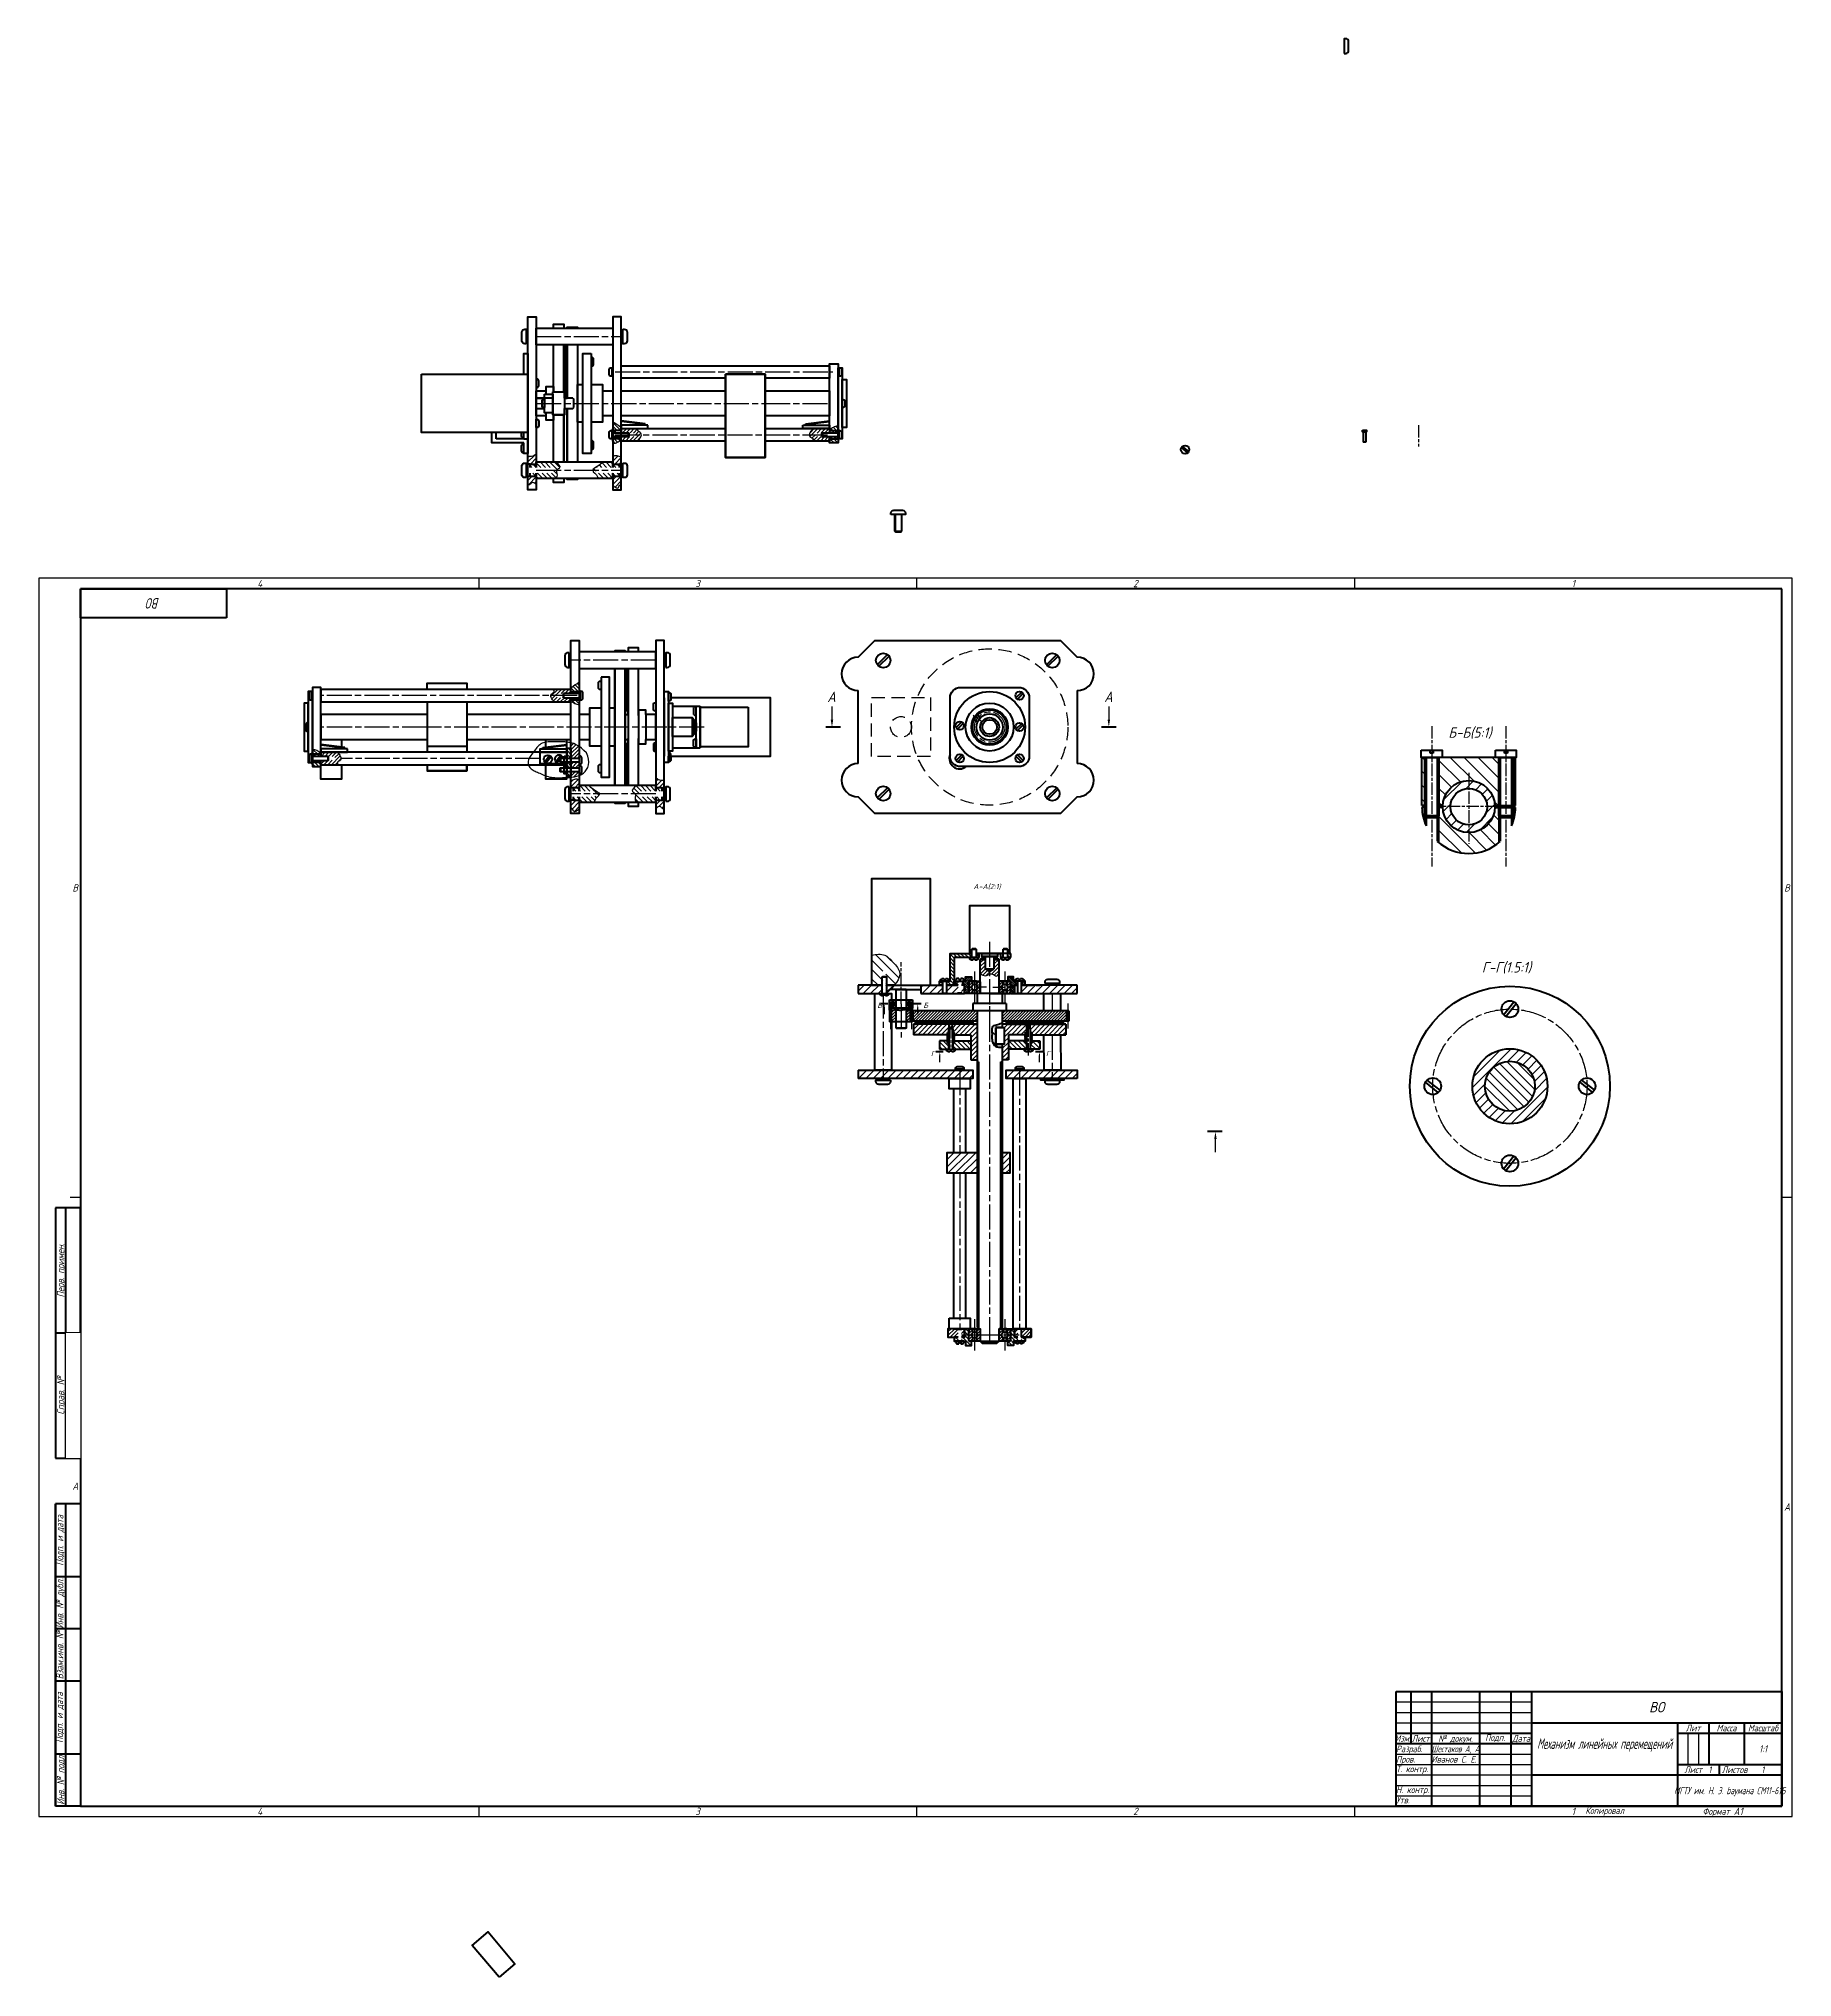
# Model space of a CAD drawing. Header units: millimetres. Extents: x 0 to 841, y -77 to 853.
import ezdxf
from ezdxf.enums import TextEntityAlignment as Align

# ---------------------------------------------------------------- set-up
doc = ezdxf.new("R2010")
doc.units = ezdxf.units.MM
doc.set_wipeout_variables(frame=1)
for name, pattern in [('AM_ISO08W050', [18, 12, -1.5, 3, -1.5]), ('AM_ISO08W050x2', [9, 6, -0.75, 1.5, -0.75]), ('HIDDEN', [9.525, 6.35, -3.175])]:
    doc.linetypes.add(name, pattern=pattern)
doc.layers.get('0').update_dxf_attribs({"lineweight": 80})
for name, color, linetype, lineweight in [('AM_0', 7, 'Continuous', 50), ('AM_0N', 7, 'Continuous', 50), ('AM_4', 3, 'Continuous', 25), ('AM_5', 3, 'Continuous', 25), ('AM_7', 4, 'AM_ISO08W050', 25), ('AM_8', 1, 'Continuous', 25), ('AM_8N', 1, 'Continuous', 25), ('AM_BOR', 7, 'Continuous', 50), ('окружности', 100, 'HIDDEN', 25), ('основные', 7, 'Continuous', 50), ('оч жирные', 7, 'Continuous', 140), ('тонкие', 2, 'Continuous', 25)]:
    doc.layers.add(name, color=color, linetype=linetype, lineweight=lineweight)
doc.styles.add('ACGOSTTS', font='geniso.shx', dxfattribs={"oblique": 15})
doc.styles.get("Standard").update_dxf_attribs({"font": 'geniso.shx', "oblique": 15})
pattern_1 = [(45, (199.461, 198.8099), (-0.7071068, 0.7071068), [])]
pattern_2 = [(45, (199.461, 202.8175), (-1.767767, 1.767767), [])]
pattern_3 = [(45, (199.461, 198.8099), (-1.767767, 1.767767), [])]
pattern_4 = [(45, (-154.8573, 302.5446), (-0.8980256, 0.8980256), [])]
pattern_5 = [(45, (199.461, 148.4403), (-0.8980256, 0.8980256), [])]
pattern_6 = [(135, (199.461, 148.44034), (-0.4490128, -0.4490128), [])]
pattern_7 = [(45, (463.768, 147.2954), (-0.8980256, 0.8980256), [])]
pattern_8 = [(45, (0, 71.4606), (-0.8980256, 0.8980256), [])]
pattern_9 = [(45, (0, 71.46055), (-0.21213203, 0.21213203), [])]
pattern_10 = [(45, (0, 72.6055), (-0.7071068, 0.7071068), [])]
pattern_11 = [(45, (-0.0082, -94.1479), (-0.7071068, 0.7071068), [])]
pattern_12 = [(45, (14.4918, -94.1479), (-0.7071068, 0.7071068), [])]

msp = doc.modelspace()

# ---------------------------------------------------------------- texts
at = {"layer": 'оч жирные', "attachment_point": 1}
for s, insert, char_height in [('А', (378.2, 539.65), 5), ('А', (510.99, 539.65), 5), ('Б-Б(5:1)', (676.08, 522.5), 5), ('А-А(2:1)', (448.26, 447.4), 2.5), ('Г-Г(1.5:1)', (692.15, 409.91), 5), ('Б', (402.17, 390.43), 2.5), ('Б', (424.26, 390.43), 2.5), ('Г', (427.86, 367.29), 2.5), ('Г', (483.04, 367.29), 2.5)]:
    msp.add_mtext(s, dxfattribs=dict(at, insert=insert, char_height=char_height))

# ---------------------------------------------------------------- blocks, each defined once
blk = doc.blocks.new('GOST_A1_LANDSCAPE')
at = {"layer": 'AM_BOR', "color": 1, "lineweight": 25}
for p, q in [((841, 594), (0, 594)), ((0, 594), (0, 0)), ((211, 594), (211, 589)), ((421, 594), (421, 589)), ((631, 594), (631, 589)), ((841, 0), (841, 594)), ((20, 297), (15, 297)), ((841, 297), (836, 297)), ((0, 0), (841, 0)), ((211, 5), (211, 0)), ((421, 5), (421, 0)), ((631, 5), (631, 0))]:
    blk.add_line(p, q, dxfattribs=at)
at = {"layer": 'AM_BOR', "color": 7, "lineweight": 50}
for p, q in [((836, 589), (20, 589)), ((20, 589), (20, 5)), ((836, 5), (836, 589)), ((20, 5), (836, 5))]:
    blk.add_line(p, q, dxfattribs=at)
at = {"layer": 'AM_BOR', "color": 1, "lineweight": 25, "style": 'ACGOSTTS', "oblique": 15}
for s, p in [('4', (106, 591.5)), ('3', (316, 591.5)), ('2', (526, 591.5)), ('1', (736, 591.5)), ('B', (17.5, 445.5)), ('B', (838.5, 445.5)), ('A', (17.5, 158.5)), ('A', (838.5, 148.5)), ('4', (106, 2.5)), ('3', (316, 2.5)), ('2', (526, 2.5)), ('1', (736, 2.5))]:
    blk.add_text(s, height=3.5, dxfattribs=at).set_placement(p, align=Align.MIDDLE_CENTER)
blk = doc.blocks.new('GOST_FORM1')
at = {"layer": 'AM_BOR', "color": 7, "lineweight": 50}
for p, q in [((-185, 0), (-185, 55)), ((-185, 55), (0, 55)), ((-178, 55), (-178, 30)), ((-168, 55), (-168, 0)), ((-145, 55), (-145, 0)), ((-130, 55), (-130, 0)), ((-120, 55), (-120, 0)), ((0, 55), (0, 0)), ((-120, 40), (0, 40)), ((-50, 40), (-50, 0)), ((-35, 40), (-35, 20)), ((-18, 40), (-18, 20)), ((-185, 35), (-120, 35)), ((-185, 30), (-120, 30)), ((-50, 35), (0, 35)), ((-50, 20), (0, 20)), ((-30, 20), (-30, 15)), ((-120, 15), (0, 15)), ((0, 0), (-185, 0))]:
    blk.add_line(p, q, dxfattribs=at)
at = {"layer": 'AM_BOR', "color": 1, "lineweight": 25}
for p, q in [((-185, 50), (-120, 50)), ((-185, 45), (-120, 45)), ((-185, 40), (-120, 40)), ((-45, 35), (-45, 20)), ((-40, 35), (-40, 20)), ((-185, 25), (-120, 25)), ((-185, 20), (-120, 20)), ((-185, 15), (-120, 15)), ((-185, 10), (-120, 10)), ((-185, 5), (-120, 5))]:
    blk.add_line(p, q, dxfattribs=at)
at = {"layer": 'AM_BOR', "color": 1, "lineweight": 25, "style": 'ACGOSTTS', "oblique": 15, "width": 0.8}
for s, p in [('Лит', (-42.5, 37.5)), ('Масса', (-26.5, 37.5)), ('Масштаб', (-9, 37.5)), ('Изм.', (-181.7, 32.5)), ('Лист', (-173.2, 32.5)), ('№ докум.', (-156.5, 32.5)), ('Подп.', (-137.5, 32.9)), ('Дата', (-125, 32.5)), ('Лист', (-42.5, 17.5)), ('Листов', (-22.62, 17.5)), ('Копировал', (-84.92, -2.1))]:
    blk.add_text(s, height=3.17, dxfattribs=at).set_placement(p, align=Align.MIDDLE_CENTER)
for s, p in [('Разраб.', (-185, 27.5)), ('Пров.', (-185, 22.5)), ('Т. контр.', (-185, 17.9)), ('Н. контр.', (-185, 7.9)), ('Утв.', (-185, 2.9))]:
    blk.add_text(s, height=3.17, dxfattribs=at).set_placement(p, align=Align.MIDDLE_LEFT)
blk.add_text('Формат', height=3.17, dxfattribs=at).set_placement((-25, -2.5), align=Align.MIDDLE_RIGHT)
at = {"layer": 'AM_BOR', "color": 2, "lineweight": 25, "style": 'ACGOSTTS', "oblique": 15}
for tag, height, p in [('GEN-TITLE-PARTNO{23}', 5, (-60, 47.5)), ('GEN-TITLE-CMPNY{13}', 3.5, (-25, 7.5))]:
    blk.add_attdef(tag, text='', height=height, dxfattribs=at).set_placement(p, align=Align.MIDDLE_CENTER)
for tag, height, width, p in [('GEN-TITLE-NAME{6.5}', 3.17, 0.8, (-168, 27.5)), ('GEN-TITLE-CHKM{6.5}', 3.17, 0.8, (-168, 22.5)), ('GEN-TITLE-ENG{6.5}', 3.17, 0.8, (-168, 17.5)), ('GEN-TITLE-AUTH{6.5}', 3.17, 0.8, (-168, 12.5)), ('GEN-TITLE-APPD{6.5}', 3.17, 0.8, (-168, 7.5)), ('GEN-TITLE-MAT2{9}', 3.5, 0.9, (-85, 9.25)), ('GEN-TITLE-APPM{6.5}', 3.17, 0.8, (-168, 2.5)), ('GEN-TITLE-MAT3{9}', 3.5, 0.9, (-85, 4.37))]:
    blk.add_attdef(tag, text='', height=height, dxfattribs=dict(at, width=width)).set_placement(p, align=Align.MIDDLE_LEFT)
at = {"layer": 'AM_BOR', "color": 2, "lineweight": 25, "style": 'ACGOSTTS', "oblique": 15, "width": 0.8}
for tag, height, p in [('GEN-TITLE-DES1{13}', 5, (-85, 30)), ('GEN-TITLE-LIT1{1}', 3.5, (-47.9, 27.5)), ('GEN-TITLE-LIT2{1.1}', 3.5, (-42.9, 27.5)), ('GEN-TITLE-LIT3{1.1}', 3.5, (-37.9, 27.5)), ('GEN-TITLE-WT{4}', 3.5, (-27, 27.5)), ('GEN-TITLE-SCA{6}', 3.5, (-9, 27.5)), ('GEN-TITLE-DES2{21}', 3.17, (-85, 19.5)), ('GEN-TITLE-SHEET{2.2}', 3.17, (-34.5, 17.5)), ('GEN-TITLE-NUMSHTS{5}', 3.17, (-9.12, 17.5))]:
    blk.add_attdef(tag, text='', height=height, dxfattribs=at).set_placement(p, align=Align.MIDDLE_CENTER)
at = {"layer": 'AM_BOR', "color": 1, "lineweight": 25, "style": 'ACGOSTTS', "oblique": 15, "width": 0.8}
blk.add_attdef('GEN-TITLE-AUTHT{5}', text='', height=3.17, dxfattribs=at).set_placement((-185, 12.9), align=Align.MIDDLE_LEFT)
at = {"layer": 'AM_BOR', "color": 2, "lineweight": 25, "style": 'ACGOSTTS', "oblique": 15, "width": 0.9}
blk.add_attdef('GEN-TITLE-MAT1{9}', text='', height=3.5, dxfattribs=at).set_placement((-86.5, 7.5), align=Align.MIDDLE_RIGHT)
at = {"layer": 'AM_BOR', "color": 2, "lineweight": 25, "style": 'ACGOSTTS', "oblique": 15}
blk.add_attdef('GEN-TITLE-SIZ{15.7}', text='', height=3.5, dxfattribs=at).set_placement((-23.1, -2.5), align=Align.MIDDLE_LEFT)
blk = doc.blocks.new('GOST_EXT12')
at = {"layer": 'AM_BOR', "color": 7, "lineweight": 50, "ltscale": 0.3}
for p, q in [((0, 287), (-12, 287)), ((-12, 287), (-12, 167)), ((-7, 167), (-7, 287)), ((0, 167), (0, 287)), ((-12, 227), (0, 227)), ((-12, 167), (0, 167))]:
    blk.add_line(p, q, dxfattribs=at)
at = {"layer": 'AM_BOR', "color": 7, "lineweight": 50}
for p, q in [((0, 145), (-12, 145)), ((-12, 145), (-12, 110)), ((-12, 0), (-12, 145)), ((-7, 0), (-7, 145)), ((0, 145), (0, 0)), ((0, 110), (-12, 110)), ((-12, 110), (-12, 85)), ((0, 85), (-12, 85)), ((-12, 85), (-12, 60)), ((0, 60), (-12, 60)), ((-12, 60), (-12, 25)), ((0, 25), (-12, 25)), ((-12, 25), (-12, 0)), ((0, 0), (-12, 0))]:
    blk.add_line(p, q, dxfattribs=at)
at = {"layer": 'AM_BOR', "color": 1, "lineweight": 25, "style": 'ACGOSTTS', "oblique": 15}
for s, width, p in [('Перв. примен.', 0.821392, (-9.5, 257)), ('Подп. и дата', 0.842977, (-9.95, 127.5)), ('Инв. № дубл.', 0.891828, (-9.9, 97.31)), ('Взам.инв. №', 0.899981, (-9.9, 72.5)), ('Подп. и дата', 0.842977, (-10.13, 42.5)), ('Инв. № подл', 0.910904, (-9.5, 12.5))]:
    blk.add_text(s, height=3.5, rotation=90, dxfattribs=dict(at, width=width)).set_placement(p, align=Align.MIDDLE_CENTER)
blk.add_text('Справ. №', height=3.5, rotation=90, dxfattribs=at).set_placement((-9.5, 197), align=Align.MIDDLE_CENTER)
at = {"layer": 'AM_BOR', "color": 2, "lineweight": 25, "style": 'ACGOSTTS', "oblique": 15, "width": 0.8}
for tag, p in [('GEN-TITLE-FREF{16}', (-3.5, 257)), ('GEN-TITLE-RPARTNO{16}', (-3.5, 197)), ('GEN-TITLE-SDT2{10}', (-3.5, 127.5)), ('GEN-TITLE-CSTKN{7}', (-3.5, 97.5)), ('GEN-TITLE-RSTKN{7}', (-3.5, 72.5)), ('GEN-TITLE-SDT1{10}', (-3.5, 42.5)), ('GEN-TITLE-STKN{7}', (-3.5, 12.5))]:
    blk.add_attdef(tag, text='', height=3.17, rotation=90, dxfattribs=at).set_placement(p, align=Align.MIDDLE_CENTER)
blk.add_wipeout([(-7, 227), (-7, 167), (0, 167), (0, 227)])
blk = doc.blocks.new('GOST_EXT3_L')
at = {"layer": 'AM_BOR', "color": 7, "lineweight": 50}
for p, q in [((0, 0), (70, 0)), ((0, -14), (0, 0)), ((70, 0), (70, -14)), ((70, -14), (0, -14))]:
    blk.add_line(p, q, dxfattribs=at)
at = {"layer": 'AM_BOR', "color": 2, "lineweight": 25, "style": 'ACGOSTTS', "oblique": 15, "width": 0.8}
blk.add_attdef('GEN-TITLE-PARTNO{11.7}', text='', height=5, rotation=180, dxfattribs=at).set_placement((35, -7), align=Align.MIDDLE_CENTER)
blk = doc.blocks.new('*U16')
at = {"layer": 'основные'}
for p, q in [((2.66, -2.99), (-3.51, 1.92)), ((3.52, -1.91), (-2.66, 2.99))]:
    blk.add_line(p, q, dxfattribs=at)
blk.add_circle((0, 0), 4, dxfattribs=at)
blk = doc.blocks.new('*U17')
at = {"layer": 'основные', "color": 0, "linetype": 'ByBlock', "lineweight": -2, "transparency": 16777216}
for p, rotation in [((1411.18, 761.7), 270.0000000000001), ((1448.18, 724.7), 180), ((1411.18, 687.7), 90.00000000000001)]:
    blk.add_blockref('*U16', p, dxfattribs=dict(at, rotation=rotation))
blk.add_blockref('*U16', (1374.18, 724.7), dxfattribs=at)

# ---------------------------------------------------------------- hatches: boundary and pattern name
at = {"layer": 'AM_8'}
h = msp.add_hatch(dxfattribs=at)
h.set_pattern_fill('ANSI31', color=256, scale=0.1, angle=180, style=0)
h.set_pattern_definition([(225, (813.52612, 1023.16114), (0.2245064, -0.2245064), [])])
h.paths.add_polyline_path([(274.83, 659.85), (275.33, 659.85), (275.33, 661.85), (274.83, 661.85)])
h.paths.add_polyline_path([(274.83, 663.85), (275.33, 663.85), (275.33, 665.85), (274.83, 665.85)])
h = msp.add_hatch(dxfattribs=at)
h.set_pattern_fill('ANSI31', color=256, scale=0.4, angle=270, style=0)
h.set_pattern_definition([(315, (813.5261, 1023.1611), (0.8980256, 0.8980256), [])])
edge = h.paths.add_edge_path()
edge.add_spline(control_points=[(275.33, 658.55), (276.08, 658.56), (277.53, 659.04), (278.74, 659.85), (279.33, 660.25)], knot_values=[0, 0, 0, 0, 2.207493, 4.376087, 4.376087, 4.376087, 4.376087], degree=3, periodic=0)
edge.add_line((279.33, 660.25), (279.33, 660.85))
edge.add_line((279.33, 660.85), (276.33, 660.85))
edge.add_line((276.33, 660.85), (275.33, 660.85))
edge.add_line((275.33, 660.85), (275.33, 658.55))
edge = h.paths.add_edge_path()
edge.add_spline(control_points=[(279.33, 666.42), (279.17, 666.54), (279.01, 666.67), (278.84, 666.79)], knot_values=[23.381667, 23.381667, 23.381667, 23.381667, 23.830196, 23.830196, 23.830196, 23.830196], degree=3, periodic=0)
edge.add_line((278.66, 666.8), (275.33, 669.09))
edge.add_line((275.33, 669.09), (275.33, 664.85))
edge.add_line((275.33, 664.85), (276.33, 664.85))
edge.add_line((276.33, 664.85), (279.33, 664.85))
edge.add_line((279.33, 664.85), (279.33, 665.85))
edge.add_line((279.33, 665.85), (279.33, 666.42))
h = msp.add_hatch(dxfattribs=at)
h.set_pattern_fill('ANSI31', color=256, scale=0.4, angle=180, style=0)
h.set_pattern_definition([(225, (813.5261, 1023.1611), (0.8980256, -0.8980256), [])])
edge = h.paths.add_edge_path()
edge.add_line((279.33, 660.85), (279.33, 659.85))
edge.add_line((279.33, 659.85), (287.22, 659.85))
edge.add_spline(control_points=[(287.22, 659.85), (287.83, 660.45), (288.66, 661.26), (289.01, 662.54), (289.01, 662.85)], knot_values=[0, 0, 0, 0, 2.595625, 3.48734, 3.48734, 3.48734, 3.48734], degree=3, periodic=0)
edge.add_line((289.01, 662.85), (286.39, 662.85))
edge.add_line((286.39, 662.85), (285.93, 662.07))
edge.add_line((285.93, 662.07), (284.73, 662.07))
edge.add_line((284.73, 662.07), (284.33, 661.85))
edge.add_line((284.33, 661.85), (279.33, 661.85))
edge.add_line((279.33, 661.85), (279.33, 660.85))
edge = h.paths.add_edge_path()
edge.add_line((279.33, 664.85), (279.33, 663.85))
edge.add_line((279.33, 663.85), (284.33, 663.85))
edge.add_line((284.33, 663.85), (284.73, 663.64))
edge.add_line((284.73, 663.64), (285.93, 663.64))
edge.add_line((285.93, 663.64), (286.39, 662.85))
edge.add_line((286.39, 662.85), (289.01, 662.85))
edge.add_spline(control_points=[(289.01, 662.85), (289.02, 663.13), (288.82, 664.04), (286.86, 664.47), (287.46, 665.49), (287.68, 665.85)], knot_values=[3.48734, 3.48734, 3.48734, 3.48734, 4.293157, 6.233909, 7.297854, 7.297854, 7.297854, 7.297854], degree=3, periodic=0)
edge.add_line((287.68, 665.85), (279.33, 665.85))
edge.add_line((279.33, 665.85), (279.33, 664.85))
h = msp.add_hatch(dxfattribs=at)
h.set_pattern_fill('ANSI31', color=256, scale=0.4, style=0)
h.set_pattern_definition(pattern_4)
edge = h.paths.add_edge_path()
edge.add_line((373.93, 663.64), (374.33, 663.85))
edge.add_line((374.33, 663.85), (379.33, 663.85))
edge.add_line((379.33, 663.85), (379.33, 664.85))
edge.add_line((379.33, 664.85), (379.33, 665.85))
edge.add_line((379.33, 665.85), (371.45, 665.85))
edge.add_spline(control_points=[(371.45, 665.85), (370.83, 665.25), (370.01, 664.45), (369.66, 663.16), (369.66, 662.85)], knot_values=[0, 0, 0, 0, 2.595625, 3.48734, 3.48734, 3.48734, 3.48734], degree=3, periodic=0)
edge.add_line((369.66, 662.85), (372.28, 662.85))
edge.add_line((372.28, 662.85), (372.73, 663.64))
edge.add_line((372.73, 663.64), (373.93, 663.64))
edge = h.paths.add_edge_path()
edge.add_line((379.33, 659.85), (379.33, 660.85))
edge.add_line((379.33, 660.85), (379.33, 661.85))
edge.add_line((379.33, 661.85), (374.33, 661.85))
edge.add_line((374.33, 661.85), (373.93, 662.07))
edge.add_line((373.93, 662.07), (372.73, 662.07))
edge.add_line((372.73, 662.07), (372.28, 662.85))
edge.add_line((372.28, 662.85), (369.66, 662.85))
edge.add_spline(control_points=[(369.66, 662.85), (369.65, 662.57), (369.85, 661.67), (371.81, 661.23), (371.2, 660.21), (370.99, 659.85)], knot_values=[3.48734, 3.48734, 3.48734, 3.48734, 4.293157, 6.233909, 7.297854, 7.297854, 7.297854, 7.297854], degree=3, periodic=0)
edge.add_line((370.99, 659.85), (379.33, 659.85))
h = msp.add_hatch(dxfattribs=at)
h.set_pattern_fill('ANSI31', color=256, scale=0.4, angle=90, style=0)
h.set_pattern_definition([(135, (-154.8573, 302.5446), (-0.8980256, -0.8980256), [])])
edge = h.paths.add_edge_path()
edge.add_spline(control_points=[(383.33, 667.15), (382.59, 667.14), (381.14, 666.66), (379.93, 665.85), (379.33, 665.45)], knot_values=[0, 0, 0, 0, 2.207493, 4.376087, 4.376087, 4.376087, 4.376087], degree=3, periodic=0)
edge.add_line((379.33, 665.45), (379.33, 664.85))
edge.add_line((379.33, 664.85), (382.33, 664.85))
edge.add_line((382.33, 664.85), (383.33, 664.85))
edge.add_line((383.33, 664.85), (383.33, 667.15))
edge = h.paths.add_edge_path()
edge.add_line((383.33, 660.85), (382.33, 660.85))
edge.add_line((382.33, 660.85), (379.33, 660.85))
edge.add_line((379.33, 660.85), (379.33, 659.85))
edge.add_line((379.33, 659.85), (379.33, 659.29))
edge.add_spline(control_points=[(379.33, 659.29), (379.5, 659.16), (379.66, 659.04), (379.82, 658.91)], knot_values=[23.381667, 23.381667, 23.381667, 23.381667, 23.830196, 23.830196, 23.830196, 23.830196], degree=3, periodic=0)
edge.add_line((379.82, 658.91), (383.33, 658.91))
edge.add_line((383.33, 658.91), (383.33, 660.85))
h = msp.add_hatch(dxfattribs=at)
h.set_pattern_fill('ANSI31', color=256, scale=0.4)
h.set_pattern_definition(pattern_4)
h.paths.add_polyline_path([(379.33, 663.85), (382.33, 663.85), (382.33, 664.85), (379.33, 664.85)])
h.paths.add_polyline_path([(382.33, 660.85), (382.33, 661.85), (379.33, 661.85), (379.33, 660.85)])
h = msp.add_hatch(dxfattribs=at)
h.set_pattern_fill('ANSI31', color=256, scale=0.1, style=0)
h.set_pattern_definition([(45, (-154.8573, 302.54457), (-0.2245064, 0.2245064), [])])
h.paths.add_polyline_path([(383.83, 665.85), (383.33, 665.85), (383.33, 663.85), (383.83, 663.85)])
h.paths.add_polyline_path([(383.83, 661.85), (383.33, 661.85), (383.33, 659.85), (383.83, 659.85)])
h = msp.add_hatch(dxfattribs=at)
h.set_pattern_fill('ANSI31', color=256, scale=0.5)
h.set_pattern_definition([(45, (-150.8573, 302.5446), (-1.122532, 1.122532), [])])
edge = h.paths.add_edge_path()
edge.add_spline(control_points=[(279.33, 652.15), (279.1, 652.23), (278.25, 652.54), (276.87, 653.27), (275.79, 652.72), (275.33, 652.49)], knot_values=[0, 0, 0, 0, 0.745073, 2.754457, 4.215156, 4.215156, 4.215156, 4.215156], degree=3, periodic=0)
edge.add_line((275.33, 652.49), (275.33, 648.8))
edge.add_line((275.33, 648.8), (278.33, 648.8))
edge.add_line((278.33, 648.8), (279.33, 648.8))
edge.add_line((279.33, 648.8), (279.33, 652.15))
edge = h.paths.add_edge_path()
edge.add_line((279.33, 642.8), (278.33, 642.8))
edge.add_line((278.33, 642.8), (275.33, 642.8))
edge.add_line((275.33, 642.8), (275.33, 638.55))
edge.add_spline(control_points=[(275.33, 638.55), (276.53, 637.67), (278.19, 636.44), (278.31, 638.7), (279.02, 638.91), (279.33, 639)], knot_values=[0, 0, 0, 0, 2.96911, 4.141042, 5.051401, 5.051401, 5.051401, 5.051401], degree=3, periodic=0)
edge.add_line((279.33, 639), (279.33, 642.8))
edge = h.paths.add_edge_path()
edge.add_spline(control_points=[(238.61, 653.54), (237.87, 653.03), (236.64, 652.16), (235.19, 652.41), (234.61, 652.51)], knot_values=[0, 0, 0, 0, 2.551718, 4.277618, 4.277618, 4.277618, 4.277618], degree=3, periodic=0)
edge.add_line((234.61, 652.51), (234.61, 648.8))
edge.add_line((234.61, 648.8), (235.61, 648.8))
edge.add_line((235.61, 648.8), (238.61, 648.8))
edge.add_line((238.61, 648.8), (238.61, 653.54))
edge = h.paths.add_edge_path()
edge.add_line((238.61, 642.8), (235.61, 642.8))
edge.add_line((235.61, 642.8), (234.61, 642.8))
edge.add_line((234.61, 642.8), (234.61, 638.91))
edge.add_spline(control_points=[(234.61, 638.91), (234.92, 638.85), (235.72, 638.71), (236.54, 640.63), (237.81, 639.61), (238.61, 638.97)], knot_values=[0, 0, 0, 0, 0.87456, 2.243356, 4.583662, 4.583662, 4.583662, 4.583662], degree=3, periodic=0)
edge.add_line((238.61, 638.97), (238.61, 642.8))
h = msp.add_hatch(dxfattribs=at)
h.set_pattern_fill('ANSI31', color=256, scale=0.5, angle=90)
h.set_pattern_definition([(135, (-150.8573, 302.5446), (-1.122532, -1.122532), [])])
edge = h.paths.add_edge_path()
edge.add_spline(control_points=[(248.55, 645.8), (248.84, 646.3), (250.93, 647.23), (249.12, 648.78), (247.92, 649.8)], knot_values=[0, 0, 0, 0, 1.747149, 5.11687, 5.11687, 5.11687, 5.11687], degree=3, periodic=0)
edge.add_line((247.92, 649.8), (238.61, 649.8))
edge.add_line((238.61, 649.8), (238.61, 647.22))
edge.add_line((238.61, 647.22), (246.01, 647.22))
edge.add_line((246.01, 647.22), (246.83, 645.8))
edge.add_line((246.83, 645.8), (248.55, 645.8))
edge = h.paths.add_edge_path()
edge.add_spline(control_points=[(246.03, 641.8), (247.16, 641.97), (249.53, 642.32), (248.07, 644.95), (248.55, 645.8)], knot_values=[5.11687, 5.11687, 5.11687, 5.11687, 7.837232, 10.812861, 10.812861, 10.812861, 10.812861], degree=3, periodic=0)
edge.add_line((248.55, 645.8), (246.83, 645.8))
edge.add_line((246.83, 645.8), (246.01, 644.37))
edge.add_line((246.01, 644.37), (238.61, 644.37))
edge.add_line((238.61, 644.37), (238.61, 641.8))
edge.add_line((238.61, 641.8), (246.03, 641.8))
h.paths.add_polyline_path([(238.61, 648.8), (235.61, 648.8), (235.61, 647.22), (238.61, 647.22)])
h.paths.add_polyline_path([(238.61, 644.37), (235.61, 644.37), (235.61, 642.8), (238.61, 642.8)])
edge = h.paths.add_edge_path()
edge.add_line((275.33, 649.8), (270.74, 649.8))
edge.add_spline(control_points=[(270.74, 649.8), (269.88, 649.09), (268.37, 647.84), (265.75, 646.45), (265.7, 645.8)], knot_values=[0, 0, 0, 0, 3.648807, 6.441012, 6.441012, 6.441012, 6.441012], degree=3, periodic=0)
edge.add_line((265.7, 645.8), (267.11, 645.8))
edge.add_line((267.11, 645.8), (267.93, 647.22))
edge.add_line((267.93, 647.22), (275.33, 647.22))
edge.add_line((275.33, 647.22), (275.33, 649.8))
edge = h.paths.add_edge_path()
edge.add_line((275.33, 644.37), (267.93, 644.37))
edge.add_line((267.93, 644.37), (267.11, 645.8))
edge.add_line((267.11, 645.8), (265.7, 645.8))
edge.add_spline(control_points=[(265.7, 645.8), (265.63, 644.91), (268.06, 643.7), (268, 642.1), (267.99, 641.8)], knot_values=[6.441012, 6.441012, 6.441012, 6.441012, 10.254846, 11.161462, 11.161462, 11.161462, 11.161462], degree=3, periodic=0)
edge.add_line((267.99, 641.8), (275.33, 641.8))
edge.add_line((275.33, 641.8), (275.33, 644.37))
h.paths.add_polyline_path([(278.33, 648.8), (275.33, 648.8), (275.33, 647.22), (278.33, 647.22)])
h.paths.add_polyline_path([(278.33, 644.37), (275.33, 644.37), (275.33, 642.8), (278.33, 642.8)])
h = msp.add_hatch(dxfattribs=at)
h.set_pattern_fill('_U', color=256, scale=0.61, angle=45, style=0, double=1, pattern_type=0)
h.set_pattern_definition([(45, (0, 71.46055), (-0.43133514, 0.43133514), []), (135, (0, 71.46055), (-0.43133514, -0.43133514), [])])
h.paths.add_polyline_path([(281.22, 550.78), (281.22, 530.66), (282.72, 530.66), (282.72, 514.66), (281.22, 514.66), (281.22, 494.55), (282.72, 494.55), (282.72, 550.78)])
h = msp.add_hatch(dxfattribs=at)
h.set_pattern_fill('ANSI31', color=256, scale=0.4, angle=180, style=0)
h.set_pattern_definition([(225, (1452.1514, 898.0314), (0.8980256, -0.8980256), [])])
edge = h.paths.add_edge_path()
edge.add_line((255.24, 535.72), (255.24, 534.72))
edge.add_line((255.24, 534.72), (247.36, 534.72))
edge.add_spline(control_points=[(247.36, 534.72), (246.74, 535.32), (245.92, 536.13), (245.57, 537.41), (245.56, 537.72)], knot_values=[0, 0, 0, 0, 2.595625, 3.48734, 3.48734, 3.48734, 3.48734], degree=3, periodic=0)
edge.add_line((245.56, 537.72), (248.19, 537.72))
edge.add_line((248.19, 537.72), (248.64, 536.94))
edge.add_line((248.64, 536.94), (249.84, 536.94))
edge.add_line((249.84, 536.94), (250.24, 536.72))
edge.add_line((250.24, 536.72), (255.24, 536.72))
edge.add_line((255.24, 536.72), (255.24, 535.72))
edge = h.paths.add_edge_path()
edge.add_line((255.24, 539.72), (255.24, 538.72))
edge.add_line((255.24, 538.72), (250.24, 538.72))
edge.add_line((250.24, 538.72), (249.84, 538.51))
edge.add_line((249.84, 538.51), (248.64, 538.51))
edge.add_line((248.64, 538.51), (248.19, 537.72))
edge.add_line((248.19, 537.72), (245.56, 537.72))
edge.add_spline(control_points=[(245.56, 537.72), (245.56, 538), (245.76, 538.91), (247.72, 539.35), (247.11, 540.36), (246.9, 540.72)], knot_values=[3.48734, 3.48734, 3.48734, 3.48734, 4.293157, 6.233909, 7.297854, 7.297854, 7.297854, 7.297854], degree=3, periodic=0)
edge.add_line((246.9, 540.72), (255.24, 540.72))
edge.add_line((255.24, 540.72), (255.24, 539.72))
h = msp.add_hatch(dxfattribs=at)
h.set_pattern_fill('ANSI31', color=256, scale=0.4, angle=270, style=0)
h.set_pattern_definition([(315, (1452.1514, 898.0314), (0.8980256, 0.8980256), [])])
edge = h.paths.add_edge_path()
edge.add_spline(control_points=[(259.24, 533.42), (258.5, 533.43), (257.05, 533.91), (255.84, 534.72), (255.24, 535.12)], knot_values=[0, 0, 0, 0, 2.207493, 4.376087, 4.376087, 4.376087, 4.376087], degree=3, periodic=0)
edge.add_line((255.24, 535.12), (255.24, 535.72))
edge.add_line((255.24, 535.72), (258.24, 535.72))
edge.add_line((258.24, 535.72), (259.24, 535.72))
edge.add_line((259.24, 535.72), (259.24, 533.42))
edge = h.paths.add_edge_path()
edge.add_spline(control_points=[(255.24, 541.29), (255.41, 541.41), (255.57, 541.54), (255.73, 541.66)], knot_values=[23.381667, 23.381667, 23.381667, 23.381667, 23.830196, 23.830196, 23.830196, 23.830196], degree=3, periodic=0)
edge.add_line((255.92, 541.67), (259.24, 543.96))
edge.add_line((259.24, 543.96), (259.24, 539.72))
edge.add_line((259.24, 539.72), (258.24, 539.72))
edge.add_line((258.24, 539.72), (255.24, 539.72))
edge.add_line((255.24, 539.72), (255.24, 540.72))
edge.add_line((255.24, 540.72), (255.24, 541.29))
h = msp.add_hatch(dxfattribs=at)
h.set_pattern_fill('ANSI31', color=256, scale=0.4, style=0)
h.set_pattern_definition(pattern_8)
h.paths.add_polyline_path([(258.24, 539.72), (255.24, 539.72), (255.24, 538.72), (258.24, 538.72)])
h.paths.add_polyline_path([(258.24, 536.72), (255.24, 536.72), (255.24, 535.72), (258.24, 535.72)])
h = msp.add_hatch(dxfattribs=at)
h.set_pattern_fill('ANSI31', color=256, scale=0.1, angle=180, style=0)
h.set_pattern_definition([(225, (1452.15138, 898.0314), (0.2245064, -0.2245064), [])])
h.paths.add_polyline_path([(259.74, 534.72), (259.24, 534.72), (259.24, 536.72), (259.74, 536.72)])
h.paths.add_polyline_path([(259.74, 538.72), (259.24, 538.72), (259.24, 540.72), (259.74, 540.72)])
h = msp.add_hatch(dxfattribs=at)
h.set_pattern_fill('ANSI31', color=256, scale=0.4, angle=90, style=0)
h.set_pattern_definition([(135, (463.768, 147.2954), (-0.8980256, -0.8980256), [])])
edge = h.paths.add_edge_path()
edge.add_spline(control_points=[(131.24, 511.9), (131.99, 511.9), (133.44, 511.41), (134.64, 510.6), (135.24, 510.2)], knot_values=[0, 0, 0, 0, 2.207493, 4.376087, 4.376087, 4.376087, 4.376087], degree=3, periodic=0)
edge.add_line((135.24, 510.2), (135.24, 509.6))
edge.add_line((135.24, 509.6), (132.24, 509.6))
edge.add_line((132.24, 509.6), (131.24, 509.6))
edge.add_line((131.24, 509.6), (131.24, 511.9))
edge = h.paths.add_edge_path()
edge.add_line((131.24, 505.6), (132.24, 505.6))
edge.add_line((132.24, 505.6), (135.24, 505.6))
edge.add_line((135.24, 505.6), (135.24, 504.6))
edge.add_line((135.24, 504.6), (135.24, 504.04))
edge.add_spline(control_points=[(135.24, 504.04), (135.08, 503.91), (134.92, 503.79), (134.75, 503.66)], knot_values=[23.381667, 23.381667, 23.381667, 23.381667, 23.830196, 23.830196, 23.830196, 23.830196], degree=3, periodic=0)
edge.add_line((134.75, 503.66), (131.24, 503.66))
edge.add_line((131.24, 503.66), (131.24, 505.6))
h = msp.add_hatch(dxfattribs=at)
h.set_pattern_fill('ANSI31', color=256, scale=0.4, angle=90, style=0)
h.set_pattern_definition([(135, (0, 71.4606), (-0.8980256, -0.8980256), [])])
h.paths.add_polyline_path([(255.24, 512.58), (253.24, 512.58), (253.24, 507.74), (255.24, 507.74)])
h.paths.add_polyline_path([(255.24, 505.74), (253.24, 505.74), (253.24, 503.15), (255.24, 503.15)])
h.paths.add_polyline_path([(253.24, 499.02), (255.24, 499.02), (255.24, 501.15), (253.24, 501.15), (253.24, 500.18)])
h = msp.add_hatch(dxfattribs=at)
h.set_pattern_fill('ANSI31', color=256, scale=0.4, style=0)
h.set_pattern_definition(pattern_8)
h.paths.add_polyline_path([(259.24, 513.3), (258.39, 513.87), (257.5, 514.35), (256.65, 514.71), (255.82, 514.97), (255.24, 515.11), (255.24, 507.74), (259.24, 507.74)])
h.paths.add_polyline_path([(258.07, 499.04), (259.2, 499.39), (259.24, 499.41), (259.24, 501.15), (255.24, 501.15), (255.24, 500.18), (255.24, 499.02), (255.24, 498.59), (255.71, 498.63), (256.9, 498.8)])
h = msp.add_hatch(dxfattribs=at)
h.set_pattern_fill('ANSI31', color=256, scale=0.1, style=0)
h.set_pattern_definition([(45, (463.76797, 147.29537), (-0.2245064, 0.2245064), [])])
h.paths.add_polyline_path([(130.74, 510.6), (131.24, 510.6), (131.24, 508.6), (130.74, 508.6)])
h.paths.add_polyline_path([(130.74, 506.6), (131.24, 506.6), (131.24, 504.6), (130.74, 504.6)])
h = msp.add_hatch(dxfattribs=at)
h.set_pattern_fill('ANSI31', color=256, scale=0.4)
h.set_pattern_definition(pattern_7)
h.paths.add_polyline_path([(135.24, 509.6), (132.24, 509.6), (132.24, 508.6), (135.24, 508.6)])
h.paths.add_polyline_path([(135.24, 505.6), (135.24, 506.6), (132.24, 506.6), (132.24, 505.6)])
h = msp.add_hatch(dxfattribs=at)
h.set_pattern_fill('ANSI31', color=256, scale=0.4, style=0)
h.set_pattern_definition(pattern_7)
edge = h.paths.add_edge_path()
edge.add_line((141.84, 508.39), (142.3, 507.6))
edge.add_line((142.3, 507.6), (144.92, 507.6))
edge.add_spline(control_points=[(144.92, 507.6), (144.91, 507.91), (144.57, 509.2), (143.74, 510), (143.13, 510.6)], knot_values=[0, 0, 0, 0, 0.891716, 3.48734, 3.48734, 3.48734, 3.48734], degree=3, periodic=0)
edge.add_line((143.13, 510.6), (135.24, 510.6))
edge.add_line((135.24, 510.6), (135.24, 509.6))
edge.add_line((135.24, 509.6), (135.24, 508.6))
edge.add_line((135.24, 508.6), (140.24, 508.6))
edge.add_line((140.24, 508.6), (141.84, 508.39))
edge = h.paths.add_edge_path()
edge.add_spline(control_points=[(143.59, 504.6), (143.37, 504.96), (142.77, 505.98), (144.73, 506.42), (144.93, 507.32), (144.92, 507.6)], knot_values=[3.48734, 3.48734, 3.48734, 3.48734, 4.551286, 6.492037, 7.297854, 7.297854, 7.297854, 7.297854], degree=3, periodic=0)
edge.add_line((144.92, 507.6), (142.3, 507.6))
edge.add_line((142.3, 507.6), (141.84, 506.82))
edge.add_line((141.84, 506.82), (140.64, 506.82))
edge.add_line((140.64, 506.82), (140.24, 506.6))
edge.add_line((140.24, 506.6), (135.24, 506.6))
edge.add_line((135.24, 506.6), (135.24, 505.6))
edge.add_line((135.24, 505.6), (135.24, 504.6))
edge.add_line((135.24, 504.6), (143.59, 504.6))
h = msp.add_hatch(dxfattribs=at)
h.set_pattern_fill('_U', color=256, scale=0.3, angle=45, style=0, pattern_type=0)
h.set_pattern_definition(pattern_9)
h.paths.add_polyline_path([(252.04, 507.74), (253.24, 507.74), (253.24, 508.74), (252.04, 508.74)])
h = msp.add_hatch(dxfattribs=at)
h.set_pattern_fill('_U', color=256, scale=0.3, angle=45, style=0, pattern_type=0)
h.set_pattern_definition(pattern_9)
h.paths.add_polyline_path([(253.24, 505), (253.24, 505.74), (252.04, 505.74), (252.04, 504.74), (253.24, 504.74)])
h = msp.add_hatch(dxfattribs=at)
h.set_pattern_fill('_U', color=256, scale=0.3, angle=45, style=0, pattern_type=0)
h.set_pattern_definition(pattern_9)
h.paths.add_polyline_path([(252.04, 504.18), (252.04, 503.15), (253.24, 503.15), (253.24, 504.18)])
h = msp.add_hatch(dxfattribs=at)
h.set_pattern_fill('ANSI31', color=256, scale=0.4, style=0)
h.set_pattern_definition(pattern_8)
h.paths.add_polyline_path([(259.24, 504.18), (259.24, 505.74), (255.24, 505.74), (255.24, 503.15), (259.24, 503.15)])
h = msp.add_hatch(dxfattribs=at)
h.set_pattern_fill('ANSI31', color=256, scale=1.5, angle=90, style=0)
h.set_pattern_definition([(135, (-2743.5084, -1937.854), (-3.367596, -3.367596), [])])
h.paths.add_polyline_path([(685.88, 508.1), (671.58, 508.1), (671.58, 484.98), (673.39, 484.98, -0.402847), (685.88, 497)])
h.paths.add_polyline_path([(700.17, 508.1), (685.88, 508.1), (685.88, 497, -0.402847), (698.37, 484.98), (700.17, 484.98)])
h.paths.add_polyline_path([(700.17, 484.01), (698.37, 484.01, -0.402847), (685.88, 472), (685.88, 462, 0.174156), (700.17, 467.13)])
h.paths.add_polyline_path([(685.88, 472, -0.402847), (673.39, 484.01), (671.58, 484.01), (671.58, 479.99), (671.58, 467.13, 0.174156), (685.88, 462)])
h.paths.add_polyline_path([(664.58, 508.1), (663.42, 508.1), (663.42, 484.98), (664.58, 484.98)])
h.paths.add_polyline_path([(664.58, 484.01), (663.42, 484.01, 0.076164), (664.58, 477.31)])
h.paths.add_polyline_path([(708.34, 484.01), (707.17, 484.01), (707.17, 479.99), (707.17, 477.31, 0.076164)])
h.paths.add_polyline_path([(708.34, 508.1), (707.17, 508.1), (707.17, 484.98), (708.34, 484.98)])
h = msp.add_hatch(dxfattribs=at)
h.set_pattern_fill('_U', color=256, scale=0.3, angle=45, style=0, pattern_type=0)
h.set_pattern_definition(pattern_9)
h.paths.add_polyline_path([(252.04, 500.18), (253.24, 500.18), (253.24, 501.15), (252.04, 501.15)])
h = msp.add_hatch(dxfattribs=at)
h.set_pattern_fill('ANSI31', color=256, scale=0.5)
h.set_pattern_definition([(45, (487.768, 147.2954), (-1.122532, 1.122532), [])])
edge = h.paths.add_edge_path()
edge.add_line((259.24, 493.55), (259.24, 497.24))
edge.add_spline(control_points=[(259.24, 497.24), (258.79, 497.47), (257.71, 498.02), (256.33, 497.3), (255.47, 496.98), (255.24, 496.9)], knot_values=[0, 0, 0, 0, 1.460698, 3.470083, 4.215156, 4.215156, 4.215156, 4.215156], degree=3, periodic=0)
edge.add_line((255.24, 496.9), (255.24, 493.55))
edge.add_line((255.24, 493.55), (256.24, 493.55))
edge.add_line((256.24, 493.55), (259.24, 493.55))
edge = h.paths.add_edge_path()
edge.add_line((259.24, 487.55), (256.24, 487.55))
edge.add_line((256.24, 487.55), (255.24, 487.55))
edge.add_line((255.24, 487.55), (255.24, 483.75))
edge.add_spline(control_points=[(255.24, 483.75), (255.56, 483.66), (256.27, 483.45), (256.38, 481.19), (258.05, 482.42), (259.24, 483.3)], knot_values=[0, 0, 0, 0, 0.910359, 2.08229, 5.051401, 5.051401, 5.051401, 5.051401], degree=3, periodic=0)
edge.add_line((259.24, 483.3), (259.24, 487.55))
edge = h.paths.add_edge_path()
edge.add_line((298.97, 493.55), (299.97, 493.55))
edge.add_line((299.97, 493.55), (299.97, 497.26))
edge.add_spline(control_points=[(299.97, 497.26), (299.39, 497.16), (297.93, 496.91), (296.71, 497.78), (295.97, 498.29)], knot_values=[0, 0, 0, 0, 1.7259, 4.277618, 4.277618, 4.277618, 4.277618], degree=3, periodic=0)
edge.add_line((295.97, 498.29), (295.97, 493.55))
edge.add_line((295.97, 493.55), (298.97, 493.55))
edge = h.paths.add_edge_path()
edge.add_line((299.97, 487.55), (298.97, 487.55))
edge.add_line((298.97, 487.55), (295.97, 487.55))
edge.add_line((295.97, 487.55), (295.97, 483.72))
edge.add_spline(control_points=[(295.97, 483.72), (296.77, 484.36), (298.04, 485.38), (298.86, 483.46), (299.66, 483.6), (299.97, 483.66)], knot_values=[0, 0, 0, 0, 2.340306, 3.709102, 4.583662, 4.583662, 4.583662, 4.583662], degree=3, periodic=0)
edge.add_line((299.97, 483.66), (299.97, 487.55))
h = msp.add_hatch(dxfattribs=at)
h.set_pattern_fill('ANSI31', color=256, scale=0.5, angle=90)
h.set_pattern_definition([(135, (487.768, 147.2954), (-1.122532, -1.122532), [])])
edge = h.paths.add_edge_path()
edge.add_spline(control_points=[(286.03, 490.55), (285.74, 491.05), (283.65, 491.99), (285.46, 493.53), (286.66, 494.55)], knot_values=[0, 0, 0, 0, 1.747149, 5.11687, 5.11687, 5.11687, 5.11687], degree=3, periodic=0)
edge.add_line((286.66, 494.55), (295.97, 494.55))
edge.add_line((295.97, 494.55), (295.97, 491.97))
edge.add_line((295.97, 491.97), (288.57, 491.97))
edge.add_line((288.57, 491.97), (287.75, 490.55))
edge.add_line((287.75, 490.55), (286.03, 490.55))
edge = h.paths.add_edge_path()
edge.add_spline(control_points=[(288.55, 486.55), (287.42, 486.72), (285.05, 487.07), (286.51, 489.7), (286.03, 490.55)], knot_values=[5.11687, 5.11687, 5.11687, 5.11687, 7.837232, 10.812861, 10.812861, 10.812861, 10.812861], degree=3, periodic=0)
edge.add_line((286.03, 490.55), (287.75, 490.55))
edge.add_line((287.75, 490.55), (288.57, 489.12))
edge.add_line((288.57, 489.12), (295.97, 489.12))
edge.add_line((295.97, 489.12), (295.97, 486.55))
edge.add_line((295.97, 486.55), (288.55, 486.55))
h.paths.add_polyline_path([(295.97, 493.55), (298.97, 493.55), (298.97, 491.97), (295.97, 491.97)])
h.paths.add_polyline_path([(295.97, 489.12), (298.97, 489.12), (298.97, 487.55), (295.97, 487.55)])
edge = h.paths.add_edge_path()
edge.add_line((259.24, 494.55), (263.83, 494.55))
edge.add_spline(control_points=[(263.83, 494.55), (264.69, 493.84), (266.21, 492.59), (268.83, 491.2), (268.88, 490.55)], knot_values=[0, 0, 0, 0, 3.648807, 6.441012, 6.441012, 6.441012, 6.441012], degree=3, periodic=0)
edge.add_line((268.88, 490.55), (267.47, 490.55))
edge.add_line((267.47, 490.55), (266.64, 491.97))
edge.add_line((266.64, 491.97), (259.24, 491.97))
edge.add_line((259.24, 491.97), (259.24, 494.55))
edge = h.paths.add_edge_path()
edge.add_line((259.24, 489.12), (266.64, 489.12))
edge.add_line((266.64, 489.12), (267.47, 490.55))
edge.add_line((267.47, 490.55), (268.88, 490.55))
edge.add_spline(control_points=[(268.88, 490.55), (268.94, 489.66), (266.52, 488.45), (266.58, 486.86), (266.59, 486.55)], knot_values=[6.441012, 6.441012, 6.441012, 6.441012, 10.254846, 11.161462, 11.161462, 11.161462, 11.161462], degree=3, periodic=0)
edge.add_line((266.59, 486.55), (259.24, 486.55))
edge.add_line((259.24, 486.55), (259.24, 489.12))
h.paths.add_polyline_path([(256.24, 493.55), (259.24, 493.55), (259.24, 491.97), (256.24, 491.97)])
h.paths.add_polyline_path([(256.24, 489.12), (259.24, 489.12), (259.24, 487.55), (256.24, 487.55)])
h = msp.add_hatch(dxfattribs=at)
h.set_pattern_fill('_U', color=256, scale=3.75, angle=45, style=0, pattern_type=0)
h.set_pattern_definition([(45, (-2743.5084, -1937.8538), (-2.6516504, 2.6516504), [])])
edge = h.paths.add_edge_path()
edge.add_arc((685.88, 484.5), 12.5, 177.76767, 486.08912)
edge.add_arc((685.88, 484.5), 12.5, 126.08912, 177.76767)
edge = h.paths.add_edge_path(flags=16)
edge.add_arc((685.88, 484.46), 8.75, -234.02395, 11.45916, ccw=False)
edge.add_arc((685.88, 484.46), 8.75, 11.45916, 125.97605, ccw=False)
h = msp.add_hatch(dxfattribs=at)
h.set_pattern_fill('ANSI31', color=256, scale=0.4, angle=90, style=0)
h.set_pattern_definition([(135, (199.461, 148.4403), (-0.8980256, -0.8980256), [])])
h.paths.add_polyline_path([(462.56, 414.06), (461.26, 414.06), (461.26, 412.06), (462.56, 412.06)], flags=0)
h.paths.add_polyline_path([(433.56, 400.81), (432.56, 400.81), (432.06, 400.81), (432.06, 398.81), (433.56, 398.81)], flags=0)
h.paths.add_polyline_path([(449.56, 412.09), (449.61, 412.06), (450.86, 412.06), (450.86, 414.06), (449.56, 414.06)], flags=0)
h.paths.add_polyline_path([(447.51, 412.06), (447.56, 412.09), (447.56, 414.06), (437.06, 414.06), (437.06, 412.06), (437.06, 400.81), (435.56, 400.81), (435.56, 398.81), (439.06, 398.81), (439.06, 412.06)], flags=0)
h.paths.add_polyline_path([(466.26, 414), (464.56, 414.06), (464.56, 412.06), (466.26, 412.06)], flags=0)
edge = h.paths.add_edge_path(flags=0)
edge.add_line((449.56, 412.09), (449.61, 412.06))
edge.add_line((449.56, 412.09), (449.56, 412.06))
edge.add_line((449.56, 412.06), (449.61, 412.06))
edge = h.paths.add_edge_path(flags=0)
edge.add_line((447.51, 412.06), (447.56, 412.09))
edge.add_line((447.51, 412.06), (447.56, 412.06))
edge.add_line((447.56, 412.06), (447.56, 412.09))
edge = h.paths.add_edge_path(flags=0)
edge.add_line((449.56, 412.09), (449.61, 412.06))
edge.add_line((449.56, 412.09), (449.56, 412.06))
edge.add_line((449.56, 412.06), (449.61, 412.06))
edge = h.paths.add_edge_path(flags=0)
edge.add_line((447.51, 412.06), (447.56, 412.09))
edge.add_line((447.51, 412.06), (447.56, 412.06))
edge.add_line((447.56, 412.06), (447.56, 412.09))
h = msp.add_hatch(dxfattribs=at)
h.set_pattern_fill('ANSI31', color=256, scale=0.4)
h.set_pattern_definition(pattern_5)
h.paths.add_polyline_path([(459.96, 411.81), (458.06, 411.81), (458.06, 411.21), (460.56, 411.21)])
h.paths.add_polyline_path([(454.06, 411.81), (452.16, 411.81), (451.56, 411.21), (454.06, 411.21)])
h = msp.add_hatch(dxfattribs=at)
h.set_pattern_fill('ANSI31', color=256, scale=0.4)
h.set_pattern_definition(pattern_5)
edge = h.paths.add_edge_path()
edge.add_spline(control_points=[(456.06, 404.07), (456.51, 404.24), (457.63, 404.46), (459.33, 402.36), (460.15, 403.95), (460.56, 404.75)], knot_values=[4.764315, 4.764315, 4.764315, 4.764315, 6.139018, 8.229093, 10.320037, 10.320037, 10.320037, 10.320037], degree=3, periodic=0)
edge.add_line((460.56, 404.75), (460.56, 411.21))
edge.add_line((460.56, 411.21), (458.06, 411.21))
edge.add_line((458.06, 411.21), (458.06, 406.86))
edge.add_line((458.06, 406.86), (458.06, 406.73))
edge.add_line((458.06, 406.73), (456.06, 405.41))
edge.add_line((456.06, 405.41), (456.06, 404.07))
edge = h.paths.add_edge_path()
edge.add_spline(control_points=[(451.56, 404.44), (452.41, 403.86), (453.85, 402.88), (455.42, 403.83), (456.06, 404.07)], knot_values=[0, 0, 0, 0, 2.795877, 4.764315, 4.764315, 4.764315, 4.764315], degree=3, periodic=0)
edge.add_line((456.06, 404.07), (456.06, 405.41))
edge.add_line((456.06, 405.41), (454.06, 406.73))
edge.add_line((454.06, 406.73), (454.06, 408.56))
edge.add_line((454.06, 408.56), (454.06, 411.21))
edge.add_line((454.06, 411.21), (451.56, 411.21))
edge.add_line((451.56, 411.21), (451.56, 404.44))
h = msp.add_hatch(dxfattribs=at)
h.set_pattern_fill('ANSI31', color=256, scale=0.2, angle=90, style=0)
h.set_pattern_definition(pattern_6)
h.paths.add_polyline_path([(440.93, 400.81), (439.06, 400.81), (439.06, 398.81), (440.93, 398.81)])
h.paths.add_polyline_path([(446.06, 400.31, -0.414214), (446.56, 400.81), (447.36, 400.81), (447.36, 402.81), (444.56, 402.81), (444.56, 400.81), (444.06, 400.81), (442.71, 400.81), (442.71, 398.81), (444.06, 398.81), (444.06, 397.86), (446.06, 397.86)])
h.paths.add_polyline_path([(440.71, 400.81), (439.06, 400.81), (439.06, 398.81), (440.71, 398.81)], flags=16)
h.paths.add_polyline_path([(446.06, 397.81), (444.06, 397.81), (444.06, 394.81), (446.06, 394.81)])
h.paths.add_polyline_path([(469.41, 400.81), (468.06, 400.81), (467.56, 400.81), (467.56, 402.81), (464.76, 402.81), (464.76, 400.81), (465.56, 400.81, -0.414214), (466.06, 400.31), (466.06, 397.86), (468.06, 397.86), (468.06, 398.81), (469.41, 398.81)])
h.paths.add_polyline_path([(473.06, 400.81), (471.41, 400.81), (471.41, 398.81), (473.06, 398.81)])
h.paths.add_polyline_path([(468.06, 397.81), (466.06, 397.81), (466.06, 394.81), (468.06, 394.81)])
h = msp.add_hatch(dxfattribs=at)
h.set_pattern_fill('ANSI31', color=256, scale=0.2, angle=90, style=0)
h.set_pattern_definition(pattern_6)
h.paths.add_polyline_path([(439.71, 400.81), (439.06, 400.81), (439.06, 398.81), (440.71, 398.81), (440.71, 400.81)])
h = msp.add_hatch(dxfattribs=at)
h.set_pattern_fill('_U', color=256, angle=45, style=0, pattern_type=0)
h.set_pattern_definition(pattern_10)
edge = h.paths.add_edge_path()
edge.add_line((446.56, 394.81), (447.85, 394.81))
edge.add_line((447.85, 394.81), (447.85, 396.75))
edge.add_arc((448.81, 397.81), 1.43, 132.00772, 227.99228, ccw=False)
edge.add_line((447.85, 398.87), (447.85, 400.81))
edge.add_line((447.85, 400.81), (446.56, 400.81))
edge.add_arc((446.56, 400.31), 0.5, 90, 180)
edge.add_line((446.06, 400.31), (446.06, 395.31))
edge.add_arc((446.56, 395.31), 0.5, 180, 270)
h = msp.add_hatch(dxfattribs=at)
h.set_pattern_fill('_U', color=256, angle=45, style=0, pattern_type=0)
h.set_pattern_definition(pattern_10)
edge = h.paths.add_edge_path()
edge.add_line((451.06, 400.81), (449.77, 400.81))
edge.add_line((449.77, 400.81), (449.77, 398.87))
edge.add_arc((448.81, 397.81), 1.43, -47.99228, 47.99228, ccw=False)
edge.add_line((449.77, 396.75), (449.77, 394.81))
edge.add_line((449.77, 394.81), (451.06, 394.81))
edge.add_arc((451.06, 395.31), 0.5, 270, 360)
edge.add_line((451.56, 395.31), (451.56, 400.31))
edge.add_arc((451.06, 400.31), 0.5, 0, 90)
h = msp.add_hatch(dxfattribs=at)
h.set_pattern_fill('_U', color=256, angle=45, style=0, pattern_type=0)
h.set_pattern_definition(pattern_10)
edge = h.paths.add_edge_path()
edge.add_arc((461.06, 400.31), 0.5, 90, 180)
edge.add_line((460.56, 400.31), (460.56, 395.31))
edge.add_arc((461.06, 395.31), 0.5, 180, 270)
edge.add_line((461.06, 394.81), (462.35, 394.81))
edge.add_line((462.35, 394.81), (462.35, 396.75))
edge.add_arc((463.31, 397.81), 1.43, 132.00772, 227.99228, ccw=False)
edge.add_line((462.35, 398.87), (462.35, 400.81))
edge.add_line((462.35, 400.81), (461.06, 400.81))
h = msp.add_hatch(dxfattribs=at)
h.set_pattern_fill('_U', color=256, angle=45, style=0, pattern_type=0)
h.set_pattern_definition(pattern_10)
edge = h.paths.add_edge_path()
edge.add_line((464.27, 396.75), (464.27, 394.81))
edge.add_line((464.27, 394.81), (465.56, 394.81))
edge.add_arc((465.56, 395.31), 0.5, 270, 360)
edge.add_line((466.06, 395.31), (466.06, 400.31))
edge.add_arc((465.56, 400.31), 0.5, 0, 90)
edge.add_line((465.56, 400.81), (464.27, 400.81))
edge.add_line((464.27, 400.81), (464.27, 398.87))
edge.add_arc((463.31, 397.81), 1.43, -47.99228, 47.99228, ccw=False)
h = msp.add_hatch(dxfattribs=at)
h.set_pattern_fill('_U', color=256, scale=2.5, angle=45, style=0, pattern_type=0)
h.set_pattern_definition(pattern_3)
edge = h.paths.add_edge_path(flags=0)
edge.add_line((406.51, 394.85), (406.34, 394.95))
edge.add_line((406.34, 394.95), (406.34, 398.81))
edge.add_line((410.32, 398.81), (406.34, 398.81))
edge.add_line((406.51, 394.85), (410.32, 398.81))
edge = h.paths.add_edge_path(flags=0)
edge.add_line((404.78, 394.95), (404.51, 394.8))
edge.add_line((393.06, 394.81), (404.51, 394.8))
edge.add_line((393.06, 398.81), (393.06, 394.81))
edge.add_line((404.78, 398.81), (393.06, 398.81))
edge.add_line((404.78, 398.81), (404.78, 394.95))
edge = h.paths.add_edge_path(flags=0)
edge.add_line((404.78, 394.95), (404.51, 394.8))
edge.add_line((404.78, 398.81), (404.78, 394.95))
edge.add_line((406.34, 398.81), (404.78, 398.81))
edge.add_line((406.34, 394.95), (406.34, 398.81))
edge.add_line((406.51, 394.85), (406.34, 394.95))
edge.add_line((406.45, 394.8), (406.51, 394.85))
edge.add_line((404.51, 394.8), (406.45, 394.8))
edge = h.paths.add_edge_path(flags=0)
edge.add_line((404.78, 394.95), (404.51, 394.8))
edge.add_line((404.78, 398.81), (404.78, 394.95))
edge.add_line((406.34, 398.81), (404.78, 398.81))
edge.add_line((406.34, 394.95), (406.34, 398.81))
edge.add_line((406.51, 394.85), (406.34, 394.95))
edge.add_line((406.45, 394.8), (406.51, 394.85))
edge.add_line((404.51, 394.8), (406.45, 394.8))
h = msp.add_hatch(dxfattribs=at)
h.set_pattern_fill('_U', color=256, scale=2.5, angle=45, style=0, pattern_type=0)
h.set_pattern_definition(pattern_3)
edge = h.paths.add_edge_path(flags=0)
edge.add_line((442.49, 394.81), (442.49, 398.81))
edge.add_line((444.06, 398.81), (442.49, 398.81))
edge.add_line((444.06, 394.81), (444.06, 398.81))
edge.add_line((442.49, 394.81), (444.06, 394.81))
edge = h.paths.add_edge_path(flags=0)
edge.add_line((435.34, 394.81), (435.34, 398.81))
edge.add_line((440.93, 398.81), (435.34, 398.81))
edge.add_line((440.93, 398.81), (440.93, 394.81))
edge.add_line((435.34, 394.81), (440.93, 394.81))
edge = h.paths.add_edge_path(flags=0)
edge.add_line((433.78, 398.81), (433.78, 394.81))
edge.add_line((423.06, 394.81), (433.78, 394.81))
edge.add_line((423.06, 398.81), (423.06, 394.81))
edge.add_line((433.78, 398.81), (423.06, 398.81))
edge = h.paths.add_edge_path(flags=0)
edge.add_line((440.93, 398.81), (440.93, 394.81))
edge.add_line((442.49, 398.81), (440.93, 398.81))
edge.add_line((442.49, 394.81), (442.49, 398.81))
edge.add_line((440.93, 394.81), (442.49, 394.81))
edge = h.paths.add_edge_path(flags=0)
edge.add_line((433.78, 398.81), (433.78, 394.81))
edge.add_line((435.34, 398.81), (433.78, 398.81))
edge.add_line((435.34, 394.81), (435.34, 398.81))
edge.add_line((433.78, 394.81), (435.34, 394.81))
edge = h.paths.add_edge_path(flags=0)
edge.add_line((440.93, 398.81), (440.93, 394.81))
edge.add_line((442.49, 398.81), (440.93, 398.81))
edge.add_line((442.49, 394.81), (442.49, 398.81))
edge.add_line((440.93, 394.81), (442.49, 394.81))
edge = h.paths.add_edge_path(flags=0)
edge.add_line((433.78, 398.81), (433.78, 394.81))
edge.add_line((435.34, 398.81), (433.78, 398.81))
edge.add_line((435.34, 394.81), (435.34, 398.81))
edge.add_line((433.78, 394.81), (435.34, 394.81))
h = msp.add_hatch(dxfattribs=at)
h.set_pattern_fill('_U', color=256, scale=2.5, angle=45, style=0, pattern_type=0)
h.set_pattern_definition([(45, (199.461, 148.4403), (-1.767767, 1.767767), [])])
h.paths.add_polyline_path([(471.41, 395.04), (471.19, 394.81), (498.06, 394.81), (498.06, 398.81), (471.41, 398.81)])
h = msp.add_hatch(dxfattribs=at)
h.set_pattern_fill('_U', color=256, angle=45, style=0, pattern_type=0)
h.set_pattern_definition(pattern_1)
h.paths.add_polyline_path([(409.19, 386.81), (409.19, 381.31), (411.06, 381.31), (411.06, 387.1)])
h = msp.add_hatch(dxfattribs=at)
h.set_pattern_fill('_U', color=256, angle=45, style=0, pattern_type=0)
h.set_pattern_definition(pattern_1)
h.paths.add_polyline_path([(417.94, 381.31), (417.94, 386.81), (416.06, 387.1), (416.06, 381.31)])
h = msp.add_hatch(dxfattribs=at)
h.set_pattern_fill('_U', color=256, angle=45, style=0, pattern_type=0)
h.set_pattern_definition(pattern_1)
h.paths.add_polyline_path([(416.06, 386.81), (416.06, 381.31), (417.94, 381.31), (417.94, 386.81)])
h = msp.add_hatch(dxfattribs=at)
h.set_pattern_fill('_U', color=256, angle=45, style=0, pattern_type=0)
h.set_pattern_definition(pattern_1)
h.paths.add_polyline_path([(419.19, 381.56), (448.06, 381.56), (448.06, 381.56), (450.06, 381.56), (450.06, 386.56), (419.19, 386.56)])
h = msp.add_hatch(dxfattribs=at)
h.set_pattern_fill('_U', color=256, angle=45, style=0, pattern_type=0)
h.set_pattern_definition(pattern_1)
h.paths.add_polyline_path([(492.94, 381.56), (492.94, 386.56), (462.06, 386.56), (462.06, 381.56)])
h = msp.add_hatch(dxfattribs=at)
h.set_pattern_fill('ANSI31', color=256, angle=90, style=0)
h.set_pattern_definition([(135, (199.461, 198.81), (-2.245064, -2.245064), [])])
edge = h.paths.add_edge_path()
edge.add_spline(control_points=[(462.06, 380.87), (461.4, 380.44), (460.05, 379.56), (456.77, 379.58), (457.25, 376.36), (457.15, 373.9), (457.16, 371.43), (458.86, 369.27), (460.38, 369.1), (461.25, 369.08)], knot_values=[0, 0, 0, 0, 2.418082, 4.914957, 7.852483, 9.823073, 12.830174, 14.875774, 17.355214, 17.355214, 17.355214, 17.355214], degree=3, periodic=0)
edge.add_line((461.25, 369.08), (462.06, 369.08))
edge.add_line((462.06, 369.08), (462.06, 370.56))
edge.add_line((462.06, 370.56), (459.06, 370.56))
edge.add_line((459.06, 370.56), (459.06, 378.56))
edge.add_line((459.06, 378.56), (462.06, 378.56))
edge.add_line((462.06, 378.56), (462.06, 380.06))
edge.add_line((462.06, 380.06), (462.06, 380.87))
h = msp.add_hatch(dxfattribs=at)
h.set_pattern_fill('ANSI31', color=256)
h.set_pattern_definition([(45, (-705.5893, -374.3493), (-2.245064, 2.245064), [])])
h.paths.add_polyline_path([(687.59, 350.35, 1), (723.59, 350.35, 1)])
h.paths.add_polyline_path([(717.59, 350.35, -1), (693.59, 350.35, -1)], flags=16)
h = msp.add_hatch(dxfattribs=at)
h.set_pattern_fill('_U', color=256, scale=2.5, angle=45, style=0, pattern_type=0)
h.set_pattern_definition(pattern_2)
h.paths.add_polyline_path([(393.06, 358.09), (393.06, 354.09), (447.99, 354.09), (447.99, 358.09)])
h = msp.add_hatch(dxfattribs=at)
h.set_pattern_fill('_U', color=256, scale=2.5, angle=45, style=0, pattern_type=0)
h.set_pattern_definition(pattern_2)
h.paths.add_polyline_path([(498.06, 358.09), (464.06, 358.09), (464.06, 354.09), (498.06, 354.09)])
h = msp.add_hatch(dxfattribs=at)
h.set_pattern_fill('ANSI31', color=256, angle=90)
h.set_pattern_definition([(135, (-705.5893, -374.3493), (-2.245064, -2.245064), [])])
h.paths.add_polyline_path([(693.59, 350.35, 1), (717.59, 350.35, 1)])
h = msp.add_hatch(dxfattribs=at)
h.set_pattern_fill('_U', color=256, scale=2.5, angle=45, style=0, pattern_type=0)
h.set_pattern_definition(pattern_2)
h.paths.add_polyline_path([(450.06, 318.59), (435.67, 318.59), (435.67, 308.59), (450.06, 308.59)])
h = msp.add_hatch(dxfattribs=at)
h.set_pattern_fill('_U', color=256, scale=2, angle=45, style=0, pattern_type=0)
h.set_pattern_definition([(45, (199.461, 202.8175), (-1.414214, 1.414214), [])])
h.paths.add_polyline_path([(462.06, 318.59), (462.06, 308.59), (465.67, 308.59), (465.67, 318.59)])
h = msp.add_hatch(dxfattribs=at)
h.set_pattern_fill('ANSI31', color=256, scale=0.4, style=0)
h.set_pattern_definition([(45, (199.461, 132.448), (-0.8980256, 0.8980256), [])])
h.paths.add_polyline_path([(440.93, 233.83), (440.7, 233.83), (440.92, 234.06), (436.05, 234.06), (436.05, 230.06), (439.27, 230.06), (440.14, 230.06), (440.93, 230.06)])
h.paths.add_polyline_path([(444.05, 234.06), (442.49, 234.06), (442.49, 234.05), (442.7, 233.83), (442.49, 233.83), (442.49, 231.11), (444.05, 231.11)])
h.paths.add_polyline_path([(469.61, 233.83), (469.4, 233.83), (469.61, 234.05), (469.61, 234.06), (468.42, 234.06), (468.05, 234.06), (468.05, 231.11), (469.61, 231.11)])
h.paths.add_polyline_path([(476.05, 234.06), (471.19, 234.06), (471.19, 234.05), (471.4, 233.83), (471.19, 233.83), (471.19, 230.06), (476.05, 230.06)])
h.paths.add_polyline_path([(469.61, 231.11), (468.05, 231.11), (468.05, 230.06), (469.61, 230.06)])
h.paths.add_polyline_path([(444.05, 231.11), (442.49, 231.11), (442.49, 230.06), (444.05, 230.06)])
h = msp.add_hatch(dxfattribs=at)
h.set_pattern_fill('ANSI31', color=256, scale=0.4, angle=90, style=0)
h.set_pattern_definition([(135, (199.461, 132.448), (-0.8980256, -0.8980256), [])])
h.paths.add_polyline_path([(440.93, 230.06), (440.84, 230.06), (440.14, 230.06), (439.05, 230.06), (439.05, 228.06), (440.93, 228.06)])
h.paths.add_polyline_path([(446.05, 231.11), (444.05, 231.11), (444.05, 230.06), (442.49, 230.06), (442.49, 228.06), (443.71, 228.06), (444.05, 228.06), (444.55, 228.06), (444.55, 226.06), (447.35, 226.06), (447.35, 228.06), (446.55, 228.06, -0.414214), (446.05, 228.56)])
h.paths.add_polyline_path([(446.05, 234.06), (444.05, 234.06), (444.05, 231.11), (446.05, 231.11)])
h.paths.add_polyline_path([(469.61, 230.06), (468.05, 230.06), (468.05, 231.11), (466.05, 231.11), (466.05, 228.56, -0.414214), (465.55, 228.06), (464.75, 228.06), (464.75, 226.06), (467.55, 226.06), (467.55, 228.06), (468.05, 228.06), (469.61, 228.06)])
h.paths.add_polyline_path([(468.05, 234.06), (466.05, 234.06), (466.05, 231.11), (468.05, 231.11)])
h.paths.add_polyline_path([(473.05, 230.06), (471.18, 230.06), (471.18, 228.06), (473.05, 228.06)])
h = msp.add_hatch(dxfattribs=at)
h.set_pattern_fill('_U', color=256, angle=45, style=0, pattern_type=0)
h.set_pattern_definition(pattern_11)
edge = h.paths.add_edge_path()
edge.add_line((446.55, 228.06), (447.85, 228.06))
edge.add_line((447.85, 228.06), (447.85, 229.99))
edge.add_arc((448.8, 231.06), 1.43, 132.00772, 227.99228, ccw=False)
edge.add_line((447.85, 232.12), (447.85, 234.06))
edge.add_line((447.85, 234.06), (446.55, 234.06))
edge.add_arc((446.55, 233.56), 0.5, 90, 180)
edge.add_line((446.05, 233.56), (446.05, 228.56))
edge.add_arc((446.55, 228.56), 0.5, 180, 270)
h = msp.add_hatch(dxfattribs=at)
h.set_pattern_fill('_U', color=256, angle=45, style=0, pattern_type=0)
h.set_pattern_definition(pattern_11)
edge = h.paths.add_edge_path()
edge.add_line((451.05, 234.06), (449.76, 234.06))
edge.add_line((449.76, 234.06), (449.76, 232.12))
edge.add_arc((448.8, 231.06), 1.43, -47.99228, 47.99228, ccw=False)
edge.add_line((449.76, 229.99), (449.76, 228.06))
edge.add_line((449.76, 228.06), (451.05, 228.06))
edge.add_arc((451.05, 228.56), 0.5, 270, 360)
edge.add_line((451.55, 228.56), (451.55, 233.56))
edge.add_arc((451.05, 233.56), 0.5, 0, 90)
h = msp.add_hatch(dxfattribs=at)
h.set_pattern_fill('_U', color=256, angle=45, style=0, pattern_type=0)
h.set_pattern_definition(pattern_12)
edge = h.paths.add_edge_path()
edge.add_line((461.05, 228.06), (462.35, 228.06))
edge.add_line((462.35, 228.06), (462.35, 229.99))
edge.add_arc((463.3, 231.06), 1.43, 132.00772, 227.99228, ccw=False)
edge.add_line((462.35, 232.12), (462.35, 234.06))
edge.add_line((462.35, 234.06), (461.05, 234.06))
edge.add_arc((461.05, 233.56), 0.5, 90, 180)
edge.add_line((460.55, 233.56), (460.55, 228.56))
edge.add_arc((461.05, 228.56), 0.5, 180, 270)
h = msp.add_hatch(dxfattribs=at)
h.set_pattern_fill('_U', color=256, angle=45, style=0, pattern_type=0)
h.set_pattern_definition(pattern_12)
edge = h.paths.add_edge_path()
edge.add_line((465.55, 234.06), (464.26, 234.06))
edge.add_line((464.26, 234.06), (464.26, 232.12))
edge.add_arc((463.3, 231.06), 1.43, -47.99228, 47.99228, ccw=False)
edge.add_line((464.26, 229.99), (464.26, 228.06))
edge.add_line((464.26, 228.06), (465.55, 228.06))
edge.add_arc((465.55, 228.56), 0.5, 270, 360)
edge.add_line((466.05, 228.56), (466.05, 233.56))
edge.add_arc((465.55, 233.56), 0.5, 0, 90)
at = {"layer": 'AM_8N'}
h = msp.add_hatch(dxfattribs=at)
h.set_pattern_fill('ANSI31', color=256, angle=90, style=0)
h.set_pattern_definition([(135, (199.461, 148.4403), (-2.245064, -2.245064), [])])
edge = h.paths.add_edge_path(flags=0)
edge.add_line((406.34, 398.81), (406.34, 406.4))
edge.add_line((406.34, 406.4), (405.56, 406.85))
edge.add_line((405.56, 406.85), (404.78, 406.4))
edge.add_line((404.78, 406.4), (404.78, 398.81))
edge.add_line((399.46, 398.81), (404.78, 398.81))
edge.add_line((399.46, 413.2), (399.46, 398.81))
edge.add_spline(control_points=[(410.32, 398.81), (412.18, 401.02), (414.34, 404.97), (409.58, 409.97), (405.56, 414.25), (401.72, 413.59), (399.46, 413.2)], knot_values=[0, 0, 0, 0, 7.675196, 13.869158, 18.286503, 24.625285, 24.625285, 24.625285, 24.625285], degree=3, periodic=0)
edge.add_line((406.34, 398.81), (410.32, 398.81))
edge = h.paths.add_edge_path(flags=0)
edge.add_line((406.34, 398.81), (406.34, 406.4))
edge.add_line((404.78, 398.81), (406.34, 398.81))
edge.add_line((404.78, 406.4), (404.78, 398.81))
edge.add_line((405.56, 406.85), (404.78, 406.4))
edge.add_line((406.34, 406.4), (405.56, 406.85))
edge = h.paths.add_edge_path(flags=0)
edge.add_line((406.34, 398.81), (406.34, 406.4))
edge.add_line((404.78, 398.81), (406.34, 398.81))
edge.add_line((404.78, 406.4), (404.78, 398.81))
edge.add_line((405.56, 406.85), (404.78, 406.4))
edge.add_line((406.34, 406.4), (405.56, 406.85))
h = msp.add_hatch(dxfattribs=at)
h.set_pattern_fill('ANSI31', color=256, scale=0.5)
h.set_pattern_definition([(45, (199.461, 148.4403), (-1.122532, 1.122532), [])])
h.paths.add_polyline_path([(492.56, 380.06), (475.7, 380.06), (475.7, 376.07), (476.03, 376.07), (476.26, 376.07), (476.29, 376.07), (476.29, 375.06), (492.56, 375.06)])
h.paths.add_polyline_path([(473.7, 378.08), (473.7, 380.06), (462.06, 380.06), (462.06, 378.56), (463.02, 378.56), (463.02, 370.56), (462.06, 370.56), (462.06, 363.06), (465.06, 363.06), (465.06, 375.06), (467.46, 375.06), (473.06, 375.06), (473.06, 375.25), (473.06, 375.99), (473.06, 376.07), (473.1, 376.07), (473.7, 376.07)])
h.paths.add_polyline_path([(450.06, 380.06), (438.42, 380.06), (438.42, 376.07), (439.02, 376.07), (439.06, 376.07), (439.06, 375.99), (439.06, 375.25), (439.06, 375.06), (444.66, 375.06), (447.06, 375.06), (447.06, 363.06), (450.06, 363.06)])
h.paths.add_polyline_path([(436.42, 378.08), (436.42, 380.06), (419.56, 380.06), (419.56, 375.06), (435.83, 375.06), (435.83, 376.07), (435.86, 376.07), (436.09, 376.07), (436.42, 376.07)])
h = msp.add_hatch(dxfattribs=at)
h.set_pattern_fill('ANSI31', color=256, scale=0.5, angle=90)
h.set_pattern_definition([(135, (199.461, 148.4403), (-1.122532, -1.122532), [])])
h.paths.add_polyline_path([(439.06, 372.08), (439.06, 371.07), (438.42, 371.07), (438.42, 368.08), (447.06, 368.08), (447.06, 372.08), (444.66, 372.08)])
h.paths.add_polyline_path([(432.06, 372.08), (432.06, 368.08), (436.42, 368.08), (436.42, 371.07), (435.83, 371.07), (435.83, 372.08)])
h.paths.add_polyline_path([(467.46, 372.08), (465.06, 372.08), (465.06, 368.08), (473.7, 368.08), (473.7, 371.07), (473.35, 371.07), (473.06, 371.07), (473.06, 372.08)])
h.paths.add_polyline_path([(476.29, 371.07), (475.7, 371.07), (475.7, 368.08), (476.7, 368.08), (480.06, 368.08), (480.06, 372.08), (476.29, 372.08)])
at = {"layer": 'основные'}
h = msp.add_hatch(dxfattribs=at)
h.set_pattern_fill('GRATE', color=256, scale=0.069)
h.set_pattern_definition([(0, (-136.916073, 302.54457), (0, 0.05476875), []), (90, (-136.91607, 302.54457), (-0.219075, 1e-17), [])])
h.paths.add_polyline_path([(253.36, 706.03), (251.86, 706.03), (251.86, 683.41), (252.11, 683.41), (252.11, 680.41), (253.36, 680.41)])
h = msp.add_hatch(dxfattribs=at)
h.set_pattern_fill('GRATE', color=256, scale=0.069, angle=45, style=0)
h.set_pattern_definition([(45, (199.460976, 198.80986), (-0.0387273545, 0.0387273545), []), (135, (199.46098, 198.80986), (-0.15490942, -0.15490942), [])])
h.paths.add_polyline_path([(448.06, 381.56), (420.56, 381.56), (420.56, 380.06), (448.06, 380.06)])
h.paths.add_polyline_path([(491.56, 381.56), (464.06, 381.56), (464.06, 380.06), (491.56, 380.06)])
h = msp.add_hatch(dxfattribs=at)
h.set_pattern_fill('AR-CONC', color=256, style=0)
h.paths.add_polyline_path([(248.6, 182.75), (221.1, 182.75), (221.1, 181.25), (248.6, 181.25)])
h.paths.add_polyline_path([(292.1, 182.75), (264.6, 182.75), (264.6, 181.25), (292.1, 181.25)])

# ---------------------------------------------------------------- linework, layer by layer
at = {"layer": 'AM_0'}
for p, q in [((665.39, 508.1), (665.39, 475.24)), ((670.77, 508.1), (670.77, 467.84)), ((700.98, 508.1), (700.98, 467.84)), ((700.98, 508.1), (700.98, 475.24)), ((706.36, 508.1), (706.36, 475.24)), ((416.06, 396.81), (411.06, 396.81)), ((411.06, 396.81), (411.06, 386.81)), ((411.06, 396.81), (416.06, 396.81)), ((416.06, 396.81), (416.06, 386.81)), ((450.06, 394.81), (450.06, 390)), ((462.06, 394.81), (462.06, 390)), ((419.06, 387.81), (408.06, 387.81)), ((408.06, 386.81), (408.06, 381.31)), ((419.06, 381.31), (408.06, 381.31)), ((411.06, 381.31), (411.06, 378.39)), ((416.06, 381.31), (411.06, 381.31)), ((416.06, 381.31), (416.06, 378.39)), ((418.06, 386.56), (418.06, 381.56)), ((494.06, 386.56), (418.06, 386.56)), ((450.06, 381.56), (418.06, 381.56)), ((419.06, 386.81), (419.06, 381.31)), ((419.19, 386.56), (419.19, 381.56)), ((448.06, 390), (448.06, 386.56)), ((464.06, 390), (448.06, 390)), ((464.06, 386.56), (448.06, 386.56)), ((462.06, 386.56), (450.06, 386.56)), ((494.06, 381.56), (462.06, 381.56)), ((464.06, 390), (464.06, 386.56)), ((492.94, 386.56), (492.94, 381.56)), ((494.06, 386.56), (494.06, 381.56)), ((411.06, 378.39), (411.33, 377.99)), ((415.79, 377.99), (411.33, 377.99)), ((416.06, 378.39), (415.79, 377.99)), ((436.64, 378.27), (436.64, 380.06)), ((438.2, 378.27), (438.2, 380.06)), ((473.92, 378.27), (473.92, 380.06)), ((475.48, 378.27), (475.48, 380.06))]:
    msp.add_line(p, q, dxfattribs=at)
at = {"layer": 'AM_0N'}
for p, q in [((436.09, 376.07), (435.87, 376.07)), ((435.97, 375.43), (436.42, 375.4)), ((435.97, 374.96), (436.42, 374.92)), ((435.97, 374.49), (436.42, 374.45)), ((435.97, 374.01), (436.42, 373.98)), ((435.97, 373.54), (436.42, 373.5)), ((435.97, 373.07), (436.42, 373.03)), ((435.97, 372.59), (436.42, 372.56)), ((435.97, 372.12), (436.42, 372.08)), ((436.42, 375.8), (435.98, 375.82)), ((436.42, 375.7), (436, 375.73)), ((436.42, 375.23), (436, 375.26)), ((436.42, 374.75), (436, 374.79)), ((436.42, 374.28), (436, 374.31)), ((436.42, 373.81), (436, 373.84)), ((436.42, 373.33), (436, 373.37)), ((436.42, 372.86), (436, 372.89)), ((436.42, 372.39), (436, 372.42)), ((436.42, 371.91), (436, 371.95)), ((436.09, 376.07), (436.42, 376.07)), ((438.42, 376), (438.89, 375.97)), ((438.88, 375.67), (438.42, 375.69)), ((438.9, 375.5), (438.42, 375.54)), ((438.42, 375.23), (438.87, 375.2)), ((438.9, 375.02), (438.42, 375.06)), ((438.42, 374.76), (438.87, 374.72)), ((438.9, 374.55), (438.42, 374.59)), ((438.42, 374.29), (438.87, 374.25)), ((438.9, 374.08), (438.42, 374.12)), ((438.42, 373.81), (438.87, 373.78)), ((438.9, 373.6), (438.42, 373.64)), ((438.42, 373.34), (438.87, 373.3)), ((438.9, 373.13), (438.42, 373.17)), ((438.42, 372.87), (438.87, 372.83)), ((438.9, 372.66), (438.42, 372.7)), ((438.42, 372.39), (438.87, 372.36)), ((438.9, 372.18), (438.42, 372.22)), ((473.7, 376), (473.23, 375.97)), ((473.23, 375.5), (473.7, 375.54)), ((473.23, 375.02), (473.7, 375.06)), ((473.23, 374.55), (473.7, 374.59)), ((473.23, 374.08), (473.7, 374.12)), ((473.23, 373.6), (473.7, 373.64)), ((473.23, 373.13), (473.7, 373.17)), ((473.23, 372.66), (473.7, 372.7)), ((473.23, 372.18), (473.7, 372.22)), ((473.25, 375.67), (473.7, 375.69)), ((473.7, 375.23), (473.25, 375.2)), ((473.7, 374.76), (473.25, 374.72)), ((473.7, 374.29), (473.25, 374.25)), ((473.7, 373.81), (473.25, 373.78)), ((473.7, 373.34), (473.25, 373.3)), ((473.7, 372.87), (473.25, 372.83)), ((473.7, 372.39), (473.25, 372.36)), ((476.03, 376.07), (475.7, 376.07)), ((475.7, 375.8), (476.15, 375.82)), ((475.7, 375.7), (476.13, 375.73)), ((476.15, 375.43), (475.7, 375.4)), ((475.7, 375.23), (476.13, 375.26)), ((476.15, 374.96), (475.7, 374.92)), ((475.7, 374.75), (476.13, 374.79)), ((476.15, 374.49), (475.7, 374.45)), ((475.7, 374.28), (476.13, 374.31)), ((476.15, 374.01), (475.7, 373.98)), ((475.7, 373.81), (476.13, 373.84)), ((476.15, 373.54), (475.7, 373.5)), ((475.7, 373.33), (476.13, 373.37)), ((476.15, 373.07), (475.7, 373.03)), ((475.7, 372.86), (476.13, 372.89)), ((476.15, 372.59), (475.7, 372.56)), ((475.7, 372.39), (476.13, 372.42)), ((476.15, 372.12), (475.7, 372.08)), ((475.7, 371.91), (476.13, 371.95)), ((476.03, 376.07), (476.25, 376.07)), ((435.97, 371.65), (436.42, 371.61)), ((436.42, 371.15), (435.98, 371.17)), ((435.99, 371.47), (436.42, 371.45)), ((438.42, 371.92), (438.87, 371.88)), ((438.9, 371.71), (438.42, 371.75)), ((438.42, 371.45), (438.87, 371.41)), ((438.42, 371.35), (438.89, 371.32)), ((438.77, 371.07), (438.42, 371.07)), ((438.77, 371.07), (438.99, 371.07)), ((473.35, 371.07), (473.13, 371.07)), ((473.23, 371.71), (473.7, 371.75)), ((473.7, 371.35), (473.23, 371.32)), ((473.7, 371.92), (473.25, 371.88)), ((473.7, 371.45), (473.25, 371.41)), ((473.35, 371.07), (473.7, 371.07)), ((476.15, 371.65), (475.7, 371.61)), ((476.13, 371.47), (475.7, 371.45)), ((475.7, 371.15), (476.15, 371.17))]:
    msp.add_line(p, q, dxfattribs=at)
at = {"layer": 'AM_0N', "extrusion": (0, 0, -1)}
for centre in [(-435.98, 375.58), (-435.98, 375.11), (-435.98, 374.64), (-435.98, 374.16), (-435.98, 373.69), (-435.98, 373.22), (-435.98, 372.74), (-435.98, 372.27), (-435.98, 371.8), (-438.88, 375.82), (-438.88, 375.35), (-438.88, 374.87), (-438.88, 374.4), (-438.88, 373.93), (-438.88, 373.45), (-438.88, 372.98), (-438.88, 372.51), (-438.88, 372.03), (-473.24, 375.82), (-473.24, 375.35), (-473.24, 374.87), (-473.24, 374.4), (-473.24, 373.93), (-473.24, 373.45), (-473.24, 372.98), (-473.24, 372.51), (-473.24, 372.03), (-476.14, 375.58), (-476.14, 375.11), (-476.14, 374.64), (-476.14, 374.16), (-476.14, 373.69), (-476.14, 373.22), (-476.14, 372.74), (-476.14, 372.27), (-476.14, 371.8), (-435.98, 371.32), (-438.88, 371.56), (-473.24, 371.56), (-476.14, 371.32)]:
    msp.add_circle(centre, 0.15, dxfattribs=at)
for centre, start, end in [((-435.98, 375.97), 138.08657, 41.91343), ((-435.98, 375.58), 274.6665, 94.6665), ((-435.98, 375.11), 274.6665, 94.6665), ((-435.98, 374.64), 274.6665, 94.6665), ((-435.98, 374.16), 274.6665, 94.6665), ((-435.98, 373.69), 274.6665, 94.6665), ((-435.98, 373.22), 274.6665, 94.6665), ((-435.98, 372.74), 274.6665, 94.6665), ((-435.98, 372.27), 274.6665, 94.6665), ((-435.98, 371.8), 274.6665, 94.6665), ((-438.88, 375.35), 94.6665, 274.6665), ((-438.88, 374.87), 94.6665, 274.6665), ((-438.88, 374.4), 94.6665, 274.6665), ((-438.88, 373.93), 94.6665, 274.6665), ((-438.88, 373.45), 94.6665, 274.6665), ((-438.88, 372.98), 94.6665, 274.6665), ((-438.88, 372.51), 94.6665, 274.6665), ((-438.88, 372.03), 94.6665, 274.6665), ((-473.24, 375.35), 265.3335, 85.3335), ((-473.24, 374.87), 265.3335, 85.3335), ((-473.24, 374.4), 265.3335, 85.3335), ((-473.24, 373.93), 265.3335, 85.3335), ((-473.24, 373.45), 265.3335, 85.3335), ((-473.24, 372.98), 265.3335, 85.3335), ((-473.24, 372.51), 265.3335, 85.3335), ((-473.24, 372.03), 265.3335, 85.3335), ((-476.14, 375.97), 138.08657, 41.91343), ((-476.14, 375.58), 85.3335, 265.3335), ((-476.14, 375.11), 85.3335, 265.3335), ((-476.14, 374.64), 85.3335, 265.3335), ((-476.14, 374.16), 85.3335, 265.3335), ((-476.14, 373.69), 85.3335, 265.3335), ((-476.14, 373.22), 85.3335, 265.3335), ((-476.14, 372.74), 85.3335, 265.3335), ((-476.14, 372.27), 85.3335, 265.3335), ((-476.14, 371.8), 85.3335, 265.3335), ((-438.88, 371.17), 318.08657, 221.91343), ((-438.88, 371.56), 94.6665, 274.6665), ((-473.24, 371.17), 318.08657, 221.91343), ((-473.24, 371.56), 265.3335, 85.3335)]:
    msp.add_arc(centre, 0.15, start, end, dxfattribs=at)
at = {"layer": 'AM_4'}
for p, q in [((410.83, 624.58), (410.83, 616.27)), ((413.6, 624.58), (413.6, 616.27)), ((250.06, 507.52), (259.24, 507.52)), ((250.06, 505.95), (259.24, 505.95)), ((250.06, 502.93), (259.24, 502.93)), ((664.58, 508.1), (664.58, 477.31)), ((671.58, 508.1), (671.58, 467.13)), ((700.17, 508.1), (700.17, 467.13)), ((707.17, 508.1), (707.17, 477.31)), ((250.06, 501.36), (259.24, 501.36)), ((436.42, 368.08), (436.42, 380.06)), ((436.66, 378.27), (436.66, 368.08)), ((438.23, 378.27), (438.23, 368.08)), ((438.42, 368.08), (438.42, 380.06)), ((473.7, 368.08), (473.7, 380.06)), ((473.92, 378.27), (473.92, 368.08)), ((475.48, 378.27), (475.48, 368.08)), ((475.7, 368.08), (475.7, 380.06))]:
    msp.add_line(p, q, dxfattribs=at)
at = {"layer": 'AM_4', "color": 3, "linetype": 'Continuous', "lineweight": 25}
msp.add_line((428, 5), (321.45, 5), dxfattribs=at)
at = {"layer": 'AM_4'}
msp.add_lwpolyline([(262.68, 510.22), (261.45, 511.45), (260.34, 512.45), (259.33, 513.25), (258.39, 513.87), (257.5, 514.35), (256.65, 514.71), (255.82, 514.97), (254.98, 515.17), (254.11, 515.32), (253.23, 515.43), (252.33, 515.51), (251.42, 515.56), (250.51, 515.6), (249.58, 515.61), (248.66, 515.62), (247.75, 515.62), (246.85, 515.62), (245.96, 515.61), (245.1, 515.58), (244.27, 515.53), (243.47, 515.44), (242.72, 515.31), (242.02, 515.13), (241.38, 514.88), (240.81, 514.57), (240.28, 514.2), (239.8, 513.78), (239.36, 513.32), (238.94, 512.82), (238.53, 512.3), (238.13, 511.77), (237.72, 511.23), (237.29, 510.69), (236.86, 510.15), (236.44, 509.61), (236.04, 509.08), (235.68, 508.54), (235.35, 508), (235.09, 507.45), (234.9, 506.9), (234.78, 506.35), (234.75, 505.79), (234.78, 505.24), (234.89, 504.71), (235.06, 504.2), (235.28, 503.72), (235.55, 503.28), (235.87, 502.88), (236.24, 502.53), (236.64, 502.23), (237.07, 501.95), (237.54, 501.71), (238.05, 501.47), (238.58, 501.24), (239.14, 501), (239.72, 500.75), (240.32, 500.48), (240.95, 500.2), (241.6, 499.9), (242.26, 499.62), (242.95, 499.34), (243.65, 499.08), (244.38, 498.86), (245.12, 498.68), (245.87, 498.54), (246.66, 498.44), (247.47, 498.39), (248.32, 498.36), (249.21, 498.36), (250.15, 498.37), (251.15, 498.4), (252.21, 498.43), (253.34, 498.47), (254.51, 498.53), (255.71, 498.63), (256.9, 498.8), (258.07, 499.04), (259.2, 499.39), (260.25, 499.87), (261.21, 500.49), (262.06, 501.27), (262.76, 502.21), (263.3, 503.28), (263.65, 504.48), (263.78, 505.78), (263.68, 507.19), (263.32, 508.67), (262.68, 510.22)], dxfattribs=at)
at = {"layer": 'AM_5'}
for p, q in [((380.44, 532.48), (380.44, 526.16)), ((513.22, 532.48), (513.22, 526.16)), ((405.56, 384.91), (405.56, 388.07)), ((421.56, 384.91), (421.56, 388.07)), ((432.16, 361.97), (432.16, 365.13)), ((479.99, 361.97), (479.99, 365.13)), ((564.36, 318.76), (564.36, 325.08))]:
    msp.add_line(p, q, dxfattribs=at)
at = {"layer": 'AM_5', "linetype": 'Continuous'}
for points in [[(379.85, 526.16), (381.02, 526.16), (380.44, 522.66)], [(512.64, 526.16), (513.8, 526.16), (513.22, 522.66)], [(405.85, 388.07), (405.27, 388.07), (405.56, 389.82)], [(421.86, 388.07), (421.27, 388.07), (421.56, 389.82)], [(432.45, 365.13), (431.87, 365.13), (432.16, 366.88)], [(480.29, 365.13), (479.7, 365.13), (479.99, 366.88)], [(564.94, 325.08), (563.77, 325.08), (564.36, 328.58)]]:
    msp.add_trace(points, dxfattribs=at)
at = {"layer": 'AM_7'}
for p, q in [((238.61, 710.03), (279.33, 710.03)), ((276.42, 692.97), (380.84, 692.97)), ((238.61, 677.91), (352.33, 677.91)), ((348.33, 677.91), (379.33, 677.91)), ((276.33, 662.85), (348.33, 662.85)), ((348.33, 662.85), (379.33, 662.85)), ((238.61, 645.8), (279.33, 645.8)), ((295.97, 554.78), (255.24, 554.78)), ((258.16, 537.72), (135.24, 537.72)), ((186.24, 522.66), (135.24, 522.66)), ((319.17, 522.66), (182.24, 522.66)), ((240.44, 507.6), (145.3, 507.6)), ((295.97, 490.55), (255.24, 490.55)), ((456.06, 419.65), (456.05, 227.03)), ((405, 394.81), (405, 354.08)), ((486.12, 394.81), (486.12, 386.56)), ((408.56, 388.73), (408.56, 377.81)), ((413.56, 389.81), (413.56, 373.81)), ((418.53, 388.73), (418.56, 377.81)), ((418.56, 388.73), (418.56, 378.06)), ((493.56, 390.06), (493.56, 378.06)), ((486.12, 375.06), (486.12, 354.08)), ((441.71, 358.09), (441.71, 318.59)), ((470.42, 357.86), (470.42, 234.06)), ((441.71, 308.59), (441.7, 234.06))]:
    msp.add_line(p, q, dxfattribs=at)
at = {"layer": 'AM_7', "linetype": 'AM_ISO08W050x2'}
for p, q in [((661.81, 667.5), (661.81, 657.15)), ((448.15, 528.32), (452.01, 525.56)), ((668.08, 523.1), (668.08, 455.75)), ((703.67, 523.1), (703.67, 455.75)), ((685.88, 500.75), (685.88, 466.61)), ((699.72, 484.5), (672.08, 484.5)), ((413.56, 389.81), (413.56, 409.81)), ((448.81, 405.36), (448.81, 390.36)), ((463.31, 405.36), (463.31, 390.36)), ((463.31, 405.36), (463.31, 390.36)), ((411.06, 396.81), (411.06, 396.81)), ((454.56, 397.81), (444.26, 397.81)), ((456.06, 397.81), (456.06, 383.56)), ((457.56, 397.81), (467.86, 397.81)), ((474.7, 365.08), (474.7, 382.06)), ((437.44, 379.33), (437.44, 368.99)), ((448.8, 238.61), (448.8, 223.61)), ((448.8, 238.61), (448.8, 223.61)), ((463.3, 238.61), (463.3, 223.61)), ((463.3, 238.61), (463.3, 223.61)), ((442.49, 231.11), (455.69, 231.11)), ((455.95, 231.11), (470.19, 231.11))]:
    msp.add_line(p, q, dxfattribs=at)
at = {"layer": 'AM_7'}
for centre, radius in [((456.06, 522.66), 7.25), ((705.59, 350.35), 37)]:
    msp.add_circle(centre, radius, dxfattribs=at)
at = {"layer": 'AM_8N'}
for p, q in [((435.83, 375.98), (435.93, 376.07)), ((435.83, 375.59), (435.98, 375.73)), ((435.83, 375.12), (435.98, 375.26)), ((435.83, 374.64), (435.98, 374.79)), ((435.83, 374.17), (435.98, 374.31)), ((435.83, 373.7), (435.98, 373.84)), ((435.83, 373.22), (435.98, 373.37)), ((435.83, 372.75), (435.98, 372.89)), ((435.83, 372.27), (435.98, 372.42)), ((435.83, 371.8), (435.98, 371.95)), ((435.85, 375.91), (436, 376.07)), ((435.85, 375.53), (436.04, 375.72)), ((435.85, 375.05), (436.04, 375.25)), ((435.85, 374.58), (436.04, 374.78)), ((435.85, 374.11), (436.04, 374.3)), ((435.85, 373.63), (436.04, 373.83)), ((435.85, 373.16), (436.04, 373.36)), ((435.85, 372.68), (436.04, 372.88)), ((435.85, 372.21), (436.04, 372.41)), ((435.88, 375.87), (436.08, 376.07)), ((435.88, 375.48), (436.09, 375.69)), ((435.88, 375.01), (436.09, 375.22)), ((435.88, 374.53), (436.09, 374.75)), ((435.88, 374.06), (436.09, 374.27)), ((435.88, 373.59), (436.09, 373.8)), ((435.88, 373.11), (436.09, 373.32)), ((435.88, 372.64), (436.09, 372.85)), ((435.88, 372.17), (436.09, 372.38)), ((435.92, 375.84), (436.12, 376.03)), ((435.92, 375.45), (436.12, 375.65)), ((435.92, 374.97), (436.12, 375.17)), ((435.92, 374.5), (436.12, 374.7)), ((435.92, 374.03), (436.12, 374.23)), ((435.92, 373.55), (436.12, 373.75)), ((435.92, 373.08), (436.12, 373.28)), ((435.92, 372.61), (436.12, 372.81)), ((435.92, 372.13), (436.12, 372.33)), ((435.98, 375.82), (436.13, 375.97)), ((435.98, 375.43), (436.13, 375.59)), ((435.98, 374.96), (436.13, 375.11)), ((435.98, 374.49), (436.13, 374.64)), ((435.98, 374.01), (436.13, 374.17)), ((435.98, 373.54), (436.13, 373.69)), ((435.98, 373.07), (436.13, 373.22)), ((435.98, 372.59), (436.13, 372.75)), ((435.98, 372.12), (436.13, 372.27)), ((438.73, 375.83), (438.88, 375.97)), ((438.73, 375.35), (438.88, 375.5)), ((438.73, 374.88), (438.88, 375.02)), ((438.73, 374.41), (438.88, 374.55)), ((438.73, 373.93), (438.88, 374.08)), ((438.73, 373.46), (438.88, 373.6)), ((438.73, 372.99), (438.88, 373.13)), ((438.73, 372.51), (438.88, 372.66)), ((438.73, 372.04), (438.88, 372.18)), ((438.75, 375.76), (438.94, 375.96)), ((438.75, 375.29), (438.94, 375.49)), ((438.75, 374.82), (438.94, 375.01)), ((438.75, 374.34), (438.94, 374.54)), ((438.75, 373.87), (438.94, 374.07)), ((438.75, 373.39), (438.94, 373.59)), ((438.75, 372.92), (438.94, 373.12)), ((438.75, 372.45), (438.94, 372.64)), ((438.75, 371.97), (438.94, 372.17)), ((438.78, 375.72), (438.99, 375.93)), ((438.78, 375.24), (438.99, 375.46)), ((438.78, 374.77), (438.99, 374.98)), ((438.78, 374.3), (438.99, 374.51)), ((438.78, 373.82), (438.99, 374.03)), ((438.78, 373.35), (438.99, 373.56)), ((438.78, 372.88), (438.99, 373.09)), ((438.78, 372.4), (438.99, 372.61)), ((438.78, 371.93), (438.99, 372.14)), ((438.82, 375.69), (439.02, 375.88)), ((438.82, 375.21), (439.02, 375.41)), ((438.82, 374.74), (439.02, 374.94)), ((438.82, 374.26), (439.02, 374.46)), ((438.82, 373.79), (439.02, 373.99)), ((438.82, 373.32), (439.02, 373.52)), ((438.82, 372.84), (439.02, 373.04)), ((438.82, 372.37), (439.02, 372.57)), ((438.82, 371.9), (439.02, 372.1)), ((438.88, 375.67), (439.03, 375.82)), ((438.88, 375.2), (439.03, 375.35)), ((438.88, 374.72), (439.03, 374.88)), ((438.88, 374.25), (439.03, 374.4)), ((438.88, 373.78), (439.03, 373.93)), ((438.88, 373.3), (439.03, 373.46)), ((438.88, 372.83), (439.03, 372.98)), ((438.88, 372.36), (439.03, 372.51)), ((438.88, 371.88), (439.03, 372.04)), ((473.24, 375.67), (473.09, 375.82)), ((473.24, 375.2), (473.09, 375.35)), ((473.24, 374.72), (473.09, 374.88)), ((473.24, 374.25), (473.09, 374.4)), ((473.24, 373.78), (473.09, 373.93)), ((473.24, 373.3), (473.09, 373.46)), ((473.24, 372.83), (473.09, 372.98)), ((473.24, 372.36), (473.09, 372.51)), ((473.24, 371.88), (473.09, 372.04)), ((473.3, 375.69), (473.1, 375.88)), ((473.3, 375.21), (473.1, 375.41)), ((473.3, 374.74), (473.1, 374.94)), ((473.3, 374.26), (473.1, 374.46)), ((473.3, 373.79), (473.1, 373.99)), ((473.3, 373.32), (473.1, 373.52)), ((473.3, 372.84), (473.1, 373.04)), ((473.3, 372.37), (473.1, 372.57)), ((473.3, 371.9), (473.1, 372.1)), ((473.35, 375.72), (473.13, 375.93)), ((473.35, 375.24), (473.13, 375.46)), ((473.35, 374.77), (473.13, 374.98)), ((473.35, 374.3), (473.13, 374.51)), ((473.35, 373.82), (473.13, 374.03)), ((473.35, 373.35), (473.13, 373.56)), ((473.35, 372.88), (473.13, 373.09)), ((473.35, 372.4), (473.13, 372.61)), ((473.35, 371.93), (473.13, 372.14)), ((473.38, 375.76), (473.18, 375.96)), ((473.38, 375.29), (473.18, 375.49)), ((473.38, 374.82), (473.18, 375.01)), ((473.38, 374.34), (473.18, 374.54)), ((473.38, 373.87), (473.18, 374.07)), ((473.38, 373.39), (473.18, 373.59)), ((473.38, 372.92), (473.18, 373.12)), ((473.38, 372.45), (473.18, 372.64)), ((473.38, 371.97), (473.18, 372.17)), ((473.39, 375.83), (473.24, 375.97)), ((473.39, 375.35), (473.24, 375.5)), ((473.39, 374.88), (473.24, 375.02)), ((473.39, 374.41), (473.24, 374.55)), ((473.39, 373.93), (473.24, 374.08)), ((473.39, 373.46), (473.24, 373.6)), ((473.39, 372.99), (473.24, 373.13)), ((473.39, 372.51), (473.24, 372.66)), ((473.39, 372.04), (473.24, 372.18)), ((476.14, 375.82), (475.99, 375.97)), ((476.14, 375.43), (475.99, 375.59)), ((476.14, 374.96), (475.99, 375.11)), ((476.14, 374.49), (475.99, 374.64)), ((476.14, 374.01), (475.99, 374.17)), ((476.14, 373.54), (475.99, 373.69)), ((476.14, 373.07), (475.99, 373.22)), ((476.14, 372.59), (475.99, 372.75)), ((476.14, 372.12), (475.99, 372.27)), ((476.2, 375.84), (476, 376.03)), ((476.2, 375.45), (476, 375.65)), ((476.2, 374.97), (476, 375.17)), ((476.2, 374.5), (476, 374.7)), ((476.2, 374.03), (476, 374.23)), ((476.2, 373.55), (476, 373.75)), ((476.2, 373.08), (476, 373.28)), ((476.2, 372.61), (476, 372.81)), ((476.2, 372.13), (476, 372.33)), ((476.25, 375.48), (476.03, 375.69)), ((476.25, 375.01), (476.03, 375.22)), ((476.25, 374.53), (476.03, 374.75)), ((476.25, 374.06), (476.03, 374.27)), ((476.25, 373.59), (476.03, 373.8)), ((476.25, 373.11), (476.03, 373.32)), ((476.25, 372.64), (476.03, 372.85)), ((476.25, 372.17), (476.03, 372.38)), ((476.25, 375.87), (476.04, 376.07)), ((476.28, 375.53), (476.08, 375.72)), ((476.28, 375.05), (476.08, 375.25)), ((476.28, 374.58), (476.08, 374.78)), ((476.28, 374.11), (476.08, 374.3)), ((476.28, 373.63), (476.08, 373.83)), ((476.28, 373.16), (476.08, 373.36)), ((476.28, 372.68), (476.08, 372.88)), ((476.28, 372.21), (476.08, 372.41)), ((476.28, 375.91), (476.12, 376.07)), ((476.29, 375.59), (476.14, 375.73)), ((476.29, 375.12), (476.14, 375.26)), ((476.29, 374.64), (476.14, 374.79)), ((476.29, 374.17), (476.14, 374.31)), ((476.29, 373.7), (476.14, 373.84)), ((476.29, 373.22), (476.14, 373.37)), ((476.29, 372.75), (476.14, 372.89)), ((476.29, 372.27), (476.14, 372.42)), ((476.29, 371.8), (476.14, 371.95)), ((476.29, 375.98), (476.19, 376.07)), ((435.83, 371.33), (435.98, 371.47)), ((435.85, 371.74), (436.04, 371.93)), ((435.85, 371.26), (436.04, 371.46)), ((435.88, 371.69), (436.09, 371.9)), ((435.88, 371.22), (436.09, 371.43)), ((435.92, 371.66), (436.12, 371.86)), ((435.92, 371.19), (436.12, 371.39)), ((435.98, 371.65), (436.13, 371.8)), ((435.98, 371.17), (436.13, 371.33)), ((438.73, 371.56), (438.88, 371.71)), ((438.73, 371.18), (438.88, 371.32)), ((438.75, 371.5), (438.94, 371.7)), ((438.75, 371.11), (438.94, 371.31)), ((438.78, 371.46), (438.99, 371.67)), ((438.78, 371.07), (438.99, 371.28)), ((438.82, 371.42), (439.02, 371.62)), ((438.86, 371.07), (439.02, 371.24)), ((438.88, 371.41), (439.03, 371.56)), ((438.93, 371.07), (439.03, 371.17)), ((473.24, 371.41), (473.09, 371.56)), ((473.19, 371.07), (473.09, 371.17)), ((473.3, 371.42), (473.1, 371.62)), ((473.27, 371.07), (473.1, 371.24)), ((473.35, 371.46), (473.13, 371.67)), ((473.34, 371.07), (473.13, 371.28)), ((473.38, 371.5), (473.18, 371.7)), ((473.38, 371.11), (473.18, 371.31)), ((473.39, 371.56), (473.24, 371.71)), ((473.39, 371.18), (473.24, 371.32)), ((476.14, 371.65), (475.99, 371.8)), ((476.14, 371.17), (475.99, 371.33)), ((476.2, 371.66), (476, 371.86)), ((476.2, 371.19), (476, 371.39)), ((476.25, 371.69), (476.03, 371.9)), ((476.25, 371.22), (476.03, 371.43)), ((476.28, 371.74), (476.08, 371.93)), ((476.28, 371.26), (476.08, 371.46)), ((476.29, 371.33), (476.14, 371.47))]:
    msp.add_line(p, q, dxfattribs=at)
at = {"layer": 'окружности'}
msp.add_lwpolyline([(399.46, 536.76), (427.66, 536.76), (427.66, 508.56), (399.46, 508.56)], close=True, dxfattribs=at)
for centre, radius in [((456.06, 522.66), 37.5), ((413.56, 522.66), 5)]:
    msp.add_circle(centre, radius, dxfattribs=at)
at = {"layer": 'основные'}
for p, q in [((348.33, 691.91), (329.33, 691.91)), ((329.33, 691.91), (329.33, 682.11)), ((348.33, 651.91), (348.33, 691.91)), ((238.61, 680.41), (242.61, 680.41)), ((246.61, 680.41), (238.61, 680.41)), ((246.61, 680.41), (246.61, 683.41)), ((246.61, 683.41), (252.11, 683.41)), ((252.11, 683.41), (252.11, 680.41)), ((256.11, 680.41), (252.11, 680.41)), ((256.11, 680.41), (256.61, 679.91)), ((256.61, 675.91), (256.61, 679.91)), ((329.33, 683.91), (329.33, 651.91)), ((238.61, 677.91), (238.61, 675.41)), ((238.61, 675.41), (242.61, 675.41)), ((238.61, 675.41), (242.61, 675.41)), ((246.61, 675.41), (246.61, 672.41)), ((246.61, 672.41), (252.11, 672.41)), ((252.11, 672.41), (252.11, 675.41)), ((252.11, 675.41), (256.11, 675.41)), ((256.11, 675.41), (256.61, 675.91)), ((290.81, 668.03), (279.33, 669.52)), ((367.85, 668.03), (379.33, 669.52)), ((219.35, 660.91), (219.35, 663.91)), ((232.61, 660.91), (219.35, 660.91)), ((232.61, 660.91), (232.61, 663.91)), ((232.61, 660.91), (234.61, 660.91)), ((238.61, 668.27), (238.61, 669.27)), ((275.36, 663.85), (274.83, 663.85)), ((274.83, 663.85), (282.83, 663.85)), ((275.36, 661.85), (274.83, 661.85)), ((282.83, 661.85), (274.83, 661.85)), ((276.33, 664.85), (275.33, 664.85)), ((276.33, 660.85), (275.33, 660.85)), ((279.33, 664.85), (276.33, 664.85)), ((276.33, 664.85), (276.33, 663.85)), ((276.33, 660.85), (276.33, 661.85)), ((279.33, 660.85), (276.33, 660.85)), ((279.33, 664.85), (279.33, 663.85)), ((279.33, 660.85), (279.33, 661.85)), ((282.83, 663.85), (282.83, 661.85)), ((283.06, 663.64), (282.83, 663.85)), ((282.83, 663.64), (282.83, 663.85)), ((282.83, 662.07), (282.83, 663.64)), ((282.83, 661.85), (282.83, 662.07)), ((282.83, 661.85), (283.06, 662.07)), ((283.06, 663.64), (283.06, 662.07)), ((288.88, 667.48), (288.88, 667.67)), ((289.48, 667.48), (288.88, 667.48)), ((289.48, 667.67), (289.48, 667.48)), ((290.88, 668.02), (290.81, 668.03)), ((290.88, 667.48), (290.88, 668.02)), ((367.79, 668.02), (367.85, 668.03)), ((367.79, 667.48), (367.79, 668.02)), ((369.19, 667.67), (369.19, 667.48)), ((369.19, 667.48), (369.79, 667.48)), ((369.79, 667.48), (369.79, 667.67)), ((375.83, 663.85), (375.61, 663.64)), ((375.61, 662.07), (375.61, 663.64)), ((375.61, 662.07), (375.83, 661.85)), ((375.83, 661.85), (375.83, 663.85)), ((375.83, 663.85), (383.83, 663.85)), ((375.83, 663.85), (375.83, 663.64)), ((375.83, 663.64), (375.83, 662.07)), ((375.83, 662.07), (375.83, 661.85)), ((383.83, 661.85), (375.83, 661.85)), ((379.33, 664.85), (382.33, 664.85)), ((379.33, 664.85), (379.33, 663.85)), ((379.33, 660.85), (379.33, 661.85)), ((379.33, 660.85), (382.33, 660.85)), ((382.33, 664.85), (382.33, 663.85)), ((382.33, 664.85), (383.33, 664.85)), ((382.33, 660.85), (382.33, 661.85)), ((382.33, 660.85), (383.33, 660.85)), ((383.31, 663.85), (383.83, 663.85)), ((383.31, 661.85), (383.83, 661.85)), ((635.15, 664.32), (636.55, 664.32)), ((635.15, 664.32), (635.15, 659.32)), ((635.7, 664.72), (635.7, 665.02)), ((636, 664.72), (635.7, 664.72)), ((636, 665.02), (636, 664.72)), ((636.55, 664.32), (636.55, 659.32)), ((329.33, 651.91), (348.33, 651.91)), ((551.16, 654.24), (548.08, 656.7)), ((551.59, 654.79), (548.5, 657.23)), ((636.55, 659.32), (635.15, 659.32)), ((234.61, 647.55), (233.81, 647.55)), ((234.61, 644.05), (233.81, 644.05)), ((235.61, 648.8), (234.61, 648.8)), ((235.61, 642.8), (234.61, 642.8)), ((278.33, 648.8), (279.33, 648.8)), ((278.33, 642.8), (279.33, 642.8)), ((279.33, 647.55), (280.13, 647.55)), ((279.33, 644.05), (280.13, 644.05)), ((410.46, 624.58), (410.46, 616.58)), ((413.96, 616.58), (413.96, 624.58)), ((410.46, 616.58), (413.96, 616.58)), ((410.46, 616.58), (410.83, 616.27)), ((410.83, 616.27), (413.6, 616.27)), ((413.6, 616.27), (413.96, 616.58)), ((407.1, 557.39), (402.19, 552.5)), ((402.9, 551.79), (407.81, 556.68)), ((488.23, 557.39), (483.32, 552.5)), ((484.02, 551.79), (488.93, 556.68)), ((255.24, 539.72), (258.24, 539.72)), ((255.24, 539.72), (255.24, 538.72)), ((258.24, 539.72), (258.24, 538.72)), ((258.24, 539.72), (259.24, 539.72)), ((471.43, 539.44), (468.69, 536.71)), ((205.24, 534.72), (205.24, 526.86)), ((251.52, 538.51), (251.74, 538.72)), ((251.52, 538.51), (251.52, 536.94)), ((251.74, 536.72), (251.52, 536.94)), ((259.74, 538.72), (251.74, 538.72)), ((251.74, 538.72), (251.74, 536.72)), ((251.74, 538.51), (251.74, 538.72)), ((251.74, 536.94), (251.74, 538.51)), ((251.74, 536.72), (251.74, 536.94)), ((251.74, 536.72), (259.74, 536.72)), ((255.24, 535.72), (255.24, 536.72)), ((255.24, 535.72), (258.24, 535.72)), ((258.24, 535.72), (258.24, 536.72)), ((258.24, 535.72), (259.24, 535.72)), ((259.21, 538.72), (259.74, 538.72)), ((259.21, 536.72), (259.74, 536.72)), ((301.97, 512.61), (301.97, 532.66)), ((303.97, 532.66), (315.23, 532.66)), ((315.23, 512.61), (315.23, 532.66)), ((315.23, 532.66), (317.23, 532.66)), ((317.23, 532.66), (317.23, 512.61)), ((469.39, 536), (472.14, 538.73)), ((205.24, 528.66), (205.24, 510.6)), ((281.22, 528.66), (282.72, 528.66)), ((282.72, 528.16), (282.72, 517.16)), ((287.72, 528.16), (287.72, 517.16)), ((291.21, 528.66), (291.21, 516.66)), ((295.97, 522.66), (295.97, 520.16)), ((313.41, 527.16), (313.41, 518.16)), ((442.73, 525.09), (439.99, 522.36)), ((440.69, 521.65), (443.44, 524.38)), ((471.43, 524.38), (468.69, 521.65)), ((469.39, 520.94), (472.14, 523.68)), ((146.72, 512.78), (135.24, 514.27)), ((144.79, 512.23), (144.79, 512.42)), ((145.39, 512.23), (144.79, 512.23)), ((145.39, 512.42), (145.39, 512.23)), ((146.79, 512.77), (146.72, 512.78)), ((146.79, 512.23), (146.79, 512.77)), ((186.24, 513.52), (205.24, 513.52)), ((241.69, 512.77), (241.76, 512.78)), ((241.69, 512.23), (241.69, 512.77)), ((241.76, 512.78), (253.24, 514.27)), ((243.1, 512.42), (243.1, 512.23)), ((243.1, 512.23), (243.7, 512.23)), ((243.7, 512.23), (243.7, 512.42)), ((281.22, 516.66), (282.72, 516.66)), ((295.97, 513.02), (295.97, 514.02)), ((303.97, 512.61), (315.23, 512.61)), ((315.23, 512.61), (317.23, 512.61)), ((667.33, 510.1), (667.33, 511.6)), ((668.83, 511.6), (668.83, 510.1)), ((702.92, 510.1), (702.92, 511.6)), ((704.42, 511.6), (704.42, 510.1)), ((131.27, 508.6), (130.74, 508.6)), ((138.74, 508.6), (130.74, 508.6)), ((131.27, 506.6), (130.74, 506.6)), ((130.74, 506.6), (138.74, 506.6)), ((132.24, 509.6), (131.24, 509.6)), ((132.24, 505.6), (131.24, 505.6)), ((135.24, 509.6), (132.24, 509.6)), ((132.24, 509.6), (132.24, 508.6)), ((132.24, 505.6), (132.24, 506.6)), ((135.24, 505.6), (132.24, 505.6)), ((135.24, 509.6), (135.24, 508.6)), ((135.24, 505.6), (135.24, 506.6)), ((138.74, 506.6), (138.74, 508.6)), ((138.74, 508.6), (138.74, 508.39)), ((138.74, 508.6), (138.97, 508.39)), ((138.74, 508.39), (138.74, 506.82)), ((138.97, 506.82), (138.74, 506.6)), ((138.74, 506.82), (138.74, 506.6)), ((138.97, 506.82), (138.97, 508.39)), ((205.24, 504.6), (205.24, 501.6)), ((234.92, 504.6), (253.24, 504.6)), ((245.17, 508.98), (242.72, 505.9)), ((243.26, 505.47), (245.71, 508.56)), ((250.43, 508.98), (247.98, 505.9)), ((248.52, 505.47), (250.06, 507.41)), ((250.24, 507.64), (250.97, 508.56)), ((301.97, 505.66), (299.97, 505.66)), ((301.97, 505.66), (301.97, 508.66)), ((442.73, 509.32), (439.99, 506.59)), ((440.69, 505.88), (443.44, 508.62)), ((471.43, 505.88), (468.69, 508.62)), ((469.39, 509.32), (472.14, 506.59)), ((663.42, 484.98), (663.42, 508.1)), ((708.34, 508.1), (663.42, 508.1)), ((664.58, 508.1), (671.58, 508.1)), ((664.58, 508.1), (664.58, 479.99)), ((668.83, 510.1), (667.33, 510.1)), ((671.58, 508.1), (671.58, 479.99)), ((700.17, 508.1), (707.17, 508.1)), ((700.17, 508.1), (700.17, 479.99)), ((704.42, 510.1), (702.92, 510.1)), ((707.17, 508.1), (707.17, 479.99)), ((708.34, 484.98), (708.34, 508.1)), ((205.24, 501.6), (186.24, 501.6)), ((256.24, 493.55), (255.24, 493.55)), ((298.97, 493.55), (299.97, 493.55)), ((407.1, 493.54), (402.19, 488.65)), ((402.9, 487.94), (407.81, 492.83)), ((488.23, 493.54), (483.32, 488.65)), ((484.02, 487.94), (488.93, 492.83)), ((255.24, 492.3), (254.44, 492.3)), ((255.24, 488.8), (254.44, 488.8)), ((256.24, 487.55), (255.24, 487.55)), ((298.97, 487.55), (299.97, 487.55)), ((299.97, 492.3), (300.77, 492.3)), ((299.97, 488.8), (300.77, 488.8)), ((665.39, 484.98), (663.42, 484.98)), ((665.39, 484.01), (663.42, 484.01)), ((673.39, 484.98), (670.77, 484.98)), ((673.39, 484.01), (670.77, 484.01)), ((698.37, 484.98), (708.34, 484.98)), ((698.37, 484.01), (708.34, 484.01)), ((671.58, 479.99), (664.58, 479.99)), ((664.58, 479.99), (665.39, 479.27)), ((665.39, 479.27), (670.77, 479.27)), ((671.58, 479.99), (670.77, 479.27)), ((707.17, 479.99), (700.17, 479.99)), ((707.17, 479.99), (700.17, 479.99)), ((700.17, 479.99), (700.98, 479.27)), ((700.98, 479.27), (706.36, 479.27)), ((707.17, 479.99), (706.36, 479.27)), ((399.46, 413.2), (399.46, 398.81)), ((447.78, 416.28), (447.56, 416.06)), ((447.56, 412.06), (447.56, 416.06)), ((447.56, 416.06), (449.56, 416.06)), ((449.34, 416.28), (447.78, 416.28)), ((449.06, 411.36), (448.06, 411.36)), ((448.06, 411.36), (448.06, 410.86)), ((449.06, 410.86), (449.06, 411.36)), ((449.56, 416.06), (449.34, 416.28)), ((449.56, 416.06), (449.56, 412.06)), ((451.56, 394.81), (451.56, 411.21)), ((456.06, 414.06), (461.26, 414.06)), ((460.56, 394.81), (460.56, 411.21)), ((461.26, 414.06), (461.26, 412.06)), ((461.26, 412.06), (466.26, 412.06)), ((462.78, 416.28), (462.56, 416.06)), ((462.56, 412.06), (462.56, 416.06)), ((462.56, 416.06), (464.56, 416.06)), ((464.34, 416.28), (462.78, 416.28)), ((464.06, 411.36), (463.06, 411.36)), ((463.06, 411.36), (463.06, 410.86)), ((464.06, 410.86), (464.06, 411.36)), ((464.56, 416.06), (464.34, 416.28)), ((466.26, 414), (464.34, 414.06)), ((464.56, 416.06), (464.56, 412.06)), ((466.26, 412.06), (466.26, 414)), ((404.56, 402.83), (404.78, 402.99)), ((404.56, 394.83), (404.56, 402.83)), ((404.56, 402.83), (406.56, 402.83)), ((404.78, 402.99), (405.56, 402.99)), ((405.56, 402.99), (406.34, 402.99)), ((406.34, 402.99), (406.56, 402.83)), ((406.56, 402.83), (406.56, 394.9)), ((427.66, 398.81), (427.66, 402.81)), ((433.56, 395.04), (433.56, 400.81)), ((434.06, 402.01), (434.06, 401.51)), ((434.06, 401.51), (435.06, 401.51)), ((435.06, 401.51), (435.06, 402.01)), ((435.56, 395.04), (435.56, 400.81)), ((441.21, 401.51), (441.21, 402.01)), ((442.21, 401.51), (441.21, 401.51)), ((442.21, 402.01), (442.21, 401.51)), ((446.06, 400.31), (446.06, 400.81)), ((446.06, 400.81), (446.56, 400.81)), ((446.06, 400.31), (446.06, 398.81)), ((446.56, 400.81), (451.56, 400.81)), ((449.77, 400.81), (446.56, 400.81)), ((447.36, 402.81), (447.36, 400.81)), ((447.85, 400.81), (447.85, 398.87)), ((449.77, 400.81), (449.77, 398.87)), ((454.06, 406.73), (454.06, 406.86)), ((456.06, 405.42), (454.06, 406.73)), ((456.06, 405.42), (458.06, 406.73)), ((458.06, 406.86), (458.06, 406.73)), ((462.35, 400.81), (462.35, 398.87)), ((464.27, 400.81), (464.27, 398.87)), ((465.56, 400.81), (466.06, 400.81)), ((466.06, 400.81), (466.06, 400.26)), ((469.41, 400.81), (469.41, 395.04)), ((469.91, 402.01), (469.91, 401.51)), ((469.91, 401.51), (470.91, 401.51)), ((470.91, 401.51), (470.91, 402.01)), ((471.41, 395.04), (471.41, 400.81)), ((393.06, 398.81), (393.06, 394.81)), ((399.46, 398.81), (404.78, 398.81)), ((405.06, 393.75), (405.06, 394.25)), ((405.06, 394.25), (406.06, 394.25)), ((406.06, 394.25), (406.06, 393.75)), ((406.34, 398.81), (413.56, 398.81)), ((408.06, 387.81), (408.06, 391.81)), ((408.06, 391.81), (419.06, 391.81)), ((413.56, 396.81), (408.48, 396.81)), ((410.43, 390.59), (408.49, 389.38)), ((413.56, 396.81), (423.06, 396.81)), ((416.54, 389.3), (418.37, 390.64)), ((419.06, 391.81), (419.06, 387.81)), ((423.06, 398.81), (423.06, 396.81)), ((423.06, 398.81), (423.06, 394.81)), ((423.06, 394.81), (444.06, 394.81)), ((427.66, 398.81), (433.78, 398.81)), ((433.56, 395.04), (435.56, 395.04)), ((433.56, 395.04), (433.78, 394.81)), ((435.34, 398.81), (440.93, 398.81)), ((435.34, 394.81), (435.56, 395.04)), ((442.71, 395.04), (440.71, 395.04)), ((440.93, 394.81), (440.71, 395.04)), ((442.49, 394.81), (440.93, 394.81)), ((444.06, 398.81), (442.49, 398.81)), ((442.71, 395.04), (442.49, 394.81)), ((444.06, 394.81), (444.06, 398.81)), ((447.85, 396.75), (447.85, 394.81)), ((449.77, 396.75), (449.77, 394.81)), ((462.06, 394.81), (450.06, 394.81)), ((456.06, 394.81), (460.56, 394.81)), ((462.35, 396.75), (462.35, 394.81)), ((464.27, 396.75), (464.27, 394.81)), ((468.06, 398.81), (468.06, 394.81)), ((468.06, 398.81), (469.63, 398.81)), ((469.63, 398.81), (468.06, 398.81)), ((468.06, 394.81), (476.78, 394.81)), ((469.41, 395.04), (471.41, 395.04)), ((469.41, 395.04), (469.63, 394.81)), ((469.63, 394.81), (471.19, 394.81)), ((472.84, 398.81), (471.19, 398.81)), ((471.19, 398.81), (471.28, 398.81)), ((471.19, 394.81), (471.41, 395.04)), ((478.34, 398.81), (472.84, 398.81)), ((476.78, 394.81), (498.06, 394.81)), ((498.06, 398.81), (478.34, 398.81)), ((498.06, 394.81), (498.06, 398.81)), ((408.06, 386.81), (408.06, 387.81)), ((408.49, 389.38), (408.69, 389.06)), ((408.69, 389.06), (410.62, 390.26)), ((409.06, 381.31), (409.06, 386.81)), ((411.06, 386.81), (411.06, 381.31)), ((416.06, 386.81), (416.06, 381.31)), ((416.76, 389), (416.54, 389.3)), ((418.6, 390.35), (416.76, 389)), ((418.06, 381.31), (418.06, 386.81)), ((418.56, 386.81), (418.56, 386.31)), ((419.06, 386.81), (419.06, 387.81)), ((420.56, 380.06), (420.56, 381.56)), ((450.06, 381.56), (448.06, 381.56)), ((448.06, 381.56), (448.06, 380.06)), ((450.06, 386.56), (450.05, 235.06)), ((462.06, 386.56), (462.06, 378.56)), ((464.06, 381.56), (464.06, 380.06)), ((491.56, 380.06), (491.56, 381.56)), ((411.06, 378.39), (416.06, 378.39)), ((420.56, 380.06), (419.56, 380.06)), ((419.56, 380.06), (419.56, 375.06)), ((450.06, 380.06), (419.56, 380.06)), ((435.86, 375.06), (419.56, 375.06)), ((448.06, 380.06), (420.56, 380.06)), ((432.06, 372.08), (432.06, 368.08)), ((435.83, 372.08), (432.06, 372.08)), ((435.83, 375.06), (435.83, 376.07)), ((435.83, 376.07), (435.86, 376.07)), ((435.83, 375.11), (435.83, 375.06)), ((435.83, 371.07), (435.83, 372.08)), ((435.86, 376.06), (435.86, 376.07)), ((436.42, 376.07), (435.86, 376.07)), ((436.64, 378.27), (436.42, 378.08)), ((436.42, 368.08), (436.42, 378.08)), ((436.42, 378.08), (438.42, 378.08)), ((438.2, 378.27), (436.64, 378.27)), ((438.42, 378.08), (438.2, 378.27)), ((439.02, 376.07), (438.2, 376.07)), ((438.42, 378.08), (438.42, 368.08)), ((439.06, 376.07), (439.02, 376.07)), ((439.06, 375.99), (439.06, 376.07)), ((439.06, 375.99), (439.06, 375.06)), ((439.06, 375.99), (439.06, 375.25)), ((439.06, 375.06), (439.06, 375.25)), ((439.06, 375.06), (444.66, 375.06)), ((439.06, 372.08), (444.66, 372.08)), ((439.06, 371.07), (439.06, 372.08)), ((439.06, 372.08), (439.06, 371.07)), ((444.66, 375.06), (444.66, 375.07)), ((444.66, 375.06), (447.06, 375.06)), ((444.66, 372.08), (447.06, 372.08)), ((447.06, 375.06), (447.06, 363.06)), ((447.06, 372.08), (447.06, 368.9)), ((448.06, 380.06), (450.06, 380.06)), ((462.06, 378.56), (459.06, 378.56)), ((459.06, 378.56), (459.06, 370.56)), ((492.56, 380.06), (462.06, 380.06)), ((462.06, 380.06), (462.06, 378.56)), ((464.06, 380.06), (491.56, 380.06)), ((467.46, 375.06), (465.06, 375.06)), ((465.06, 375.06), (465.06, 364.29)), ((465.06, 375.06), (465.06, 363.06)), ((467.46, 372.08), (465.06, 372.08)), ((465.06, 372.08), (465.06, 368.9)), ((467.46, 375.06), (467.46, 375.07)), ((473.06, 375.06), (467.46, 375.06)), ((473.06, 372.08), (467.46, 372.08)), ((473.06, 376.07), (473.1, 376.07)), ((473.06, 375.99), (473.06, 376.07)), ((473.06, 375.99), (473.06, 375.25)), ((473.06, 375.06), (473.06, 375.25)), ((473.06, 372.08), (473.06, 371.07)), ((473.1, 376.07), (473.92, 376.07)), ((473.7, 378.08), (473.92, 378.27)), ((475.7, 378.08), (473.7, 378.08)), ((473.7, 378.08), (473.7, 368.08)), ((473.92, 378.27), (475.48, 378.27)), ((475.48, 378.27), (475.7, 378.08)), ((475.7, 368.08), (475.7, 378.08)), ((475.7, 376.07), (476.26, 376.07)), ((476.26, 376.06), (476.26, 376.07)), ((476.29, 376.07), (476.26, 376.07)), ((476.26, 375.06), (492.56, 375.06)), ((476.29, 375.06), (476.29, 376.07)), ((476.29, 375.12), (476.29, 375.06)), ((476.29, 372.08), (480.06, 372.08)), ((476.29, 372.08), (476.29, 371.07)), ((480.06, 372.08), (480.06, 368.08)), ((491.56, 380.06), (492.56, 380.06)), ((492.56, 380.06), (492.56, 375.06)), ((432.06, 368.08), (447.06, 368.08)), ((436.42, 371.07), (435.83, 371.07)), ((437.94, 367.38), (436.94, 367.38)), ((436.94, 367.38), (436.94, 366.88)), ((437.94, 366.88), (437.94, 367.38)), ((439.06, 371.07), (438.42, 371.07)), ((447.06, 363.06), (450.06, 363.06)), ((459.06, 370.56), (462.06, 370.56)), ((462.06, 370.56), (462.06, 235.11)), ((465.06, 363.06), (462.06, 363.06)), ((480.06, 368.08), (465.06, 368.08)), ((473.06, 371.07), (473.7, 371.07)), ((475.2, 367.38), (474.2, 367.38)), ((474.2, 367.38), (474.2, 366.88)), ((475.2, 366.88), (475.2, 367.38)), ((475.7, 371.07), (476.29, 371.07)), ((393.06, 358.09), (393.06, 354.09)), ((450.67, 362.09), (450.06, 362.09)), ((450.67, 362.09), (450.67, 234.06)), ((461.44, 234.06), (461.45, 362.09)), ((461.45, 362.09), (462.06, 362.09)), ((498.06, 358.09), (498.06, 354.09)), ((437.06, 318.59), (443.06, 318.59)), ((443.06, 308.59), (437.06, 308.59)), ((441.71, 234.06), (440.14, 234.06)), ((440.7, 233.83), (440.92, 234.06)), ((440.7, 233.83), (442.7, 233.83)), ((442.49, 234.06), (440.92, 234.06)), ((440.92, 233.83), (442.49, 233.83)), ((442.49, 234.06), (442.7, 233.83)), ((446.05, 233.56), (446.05, 234.06)), ((446.05, 234.06), (446.55, 234.06)), ((446.05, 233.56), (446.05, 232.06)), ((446.55, 234.06), (451.55, 234.06)), ((449.76, 234.06), (446.55, 234.06)), ((447.85, 234.06), (447.85, 232.12)), ((449.76, 234.06), (449.76, 232.12)), ((450.05, 235.06), (450.67, 234.06)), ((460.55, 234.06), (461.44, 234.06)), ((460.55, 233.56), (460.55, 234.06)), ((460.55, 234.06), (461.05, 234.06)), ((460.55, 233.56), (460.55, 232.06)), ((461.05, 234.06), (466.05, 234.06)), ((464.26, 234.06), (461.05, 234.06)), ((462.05, 235.1), (461.44, 234.06)), ((461.44, 234.06), (461.44, 234.06)), ((462.35, 234.06), (462.35, 232.12)), ((464.26, 234.06), (464.26, 232.12)), ((468.42, 234.06), (472.42, 234.06)), ((469.62, 234.06), (469.4, 233.83)), ((471.4, 233.83), (469.4, 233.83)), ((471.4, 233.83), (471.19, 234.06)), ((441.21, 226.86), (441.21, 227.36)), ((441.21, 227.36), (442.21, 227.36)), ((442.21, 227.36), (442.21, 226.86)), ((446.05, 228.56), (446.05, 228.05)), ((446.05, 228.05), (446.55, 228.05)), ((447.85, 229.99), (447.85, 228.06)), ((449.76, 229.99), (449.76, 228.06)), ((451.55, 228.06), (460.55, 228.03)), ((462.35, 229.99), (462.35, 228.06)), ((464.26, 229.99), (464.26, 228.06)), ((466.05, 228.06), (465.55, 228.06)), ((466.05, 228.56), (466.05, 228.06)), ((469.89, 226.86), (469.89, 227.36)), ((469.89, 227.36), (470.89, 227.36)), ((470.89, 227.36), (470.89, 226.86))]:
    msp.add_line(p, q, dxfattribs=at)
for points in [[(626.12, 845.81), (626.82, 845.81, 0.414214), (628.22, 847.21), (628.22, 851.41, 0.414214), (626.82, 852.81), (626.12, 852.81)], [(233.81, 706.53), (233.11, 706.53, -0.414214), (231.71, 707.93), (231.71, 712.13, -0.414214), (233.11, 713.53), (233.81, 713.53)], [(280.13, 713.53), (280.83, 713.53, -0.414214), (282.23, 712.13), (282.23, 707.93, -0.414214), (280.83, 706.53), (280.13, 706.53)], [(233.81, 642.3), (233.11, 642.3, -0.414214), (231.71, 643.7), (231.71, 647.9, -0.414214), (233.11, 649.3), (233.81, 649.3)], [(280.13, 649.3), (280.83, 649.3, -0.414214), (282.23, 647.9), (282.23, 643.7, -0.414214), (280.83, 642.3), (280.13, 642.3)], [(408.71, 624.58), (408.71, 625.28, -0.414214), (410.11, 626.68), (414.31, 626.68, -0.414214), (415.71, 625.28), (415.71, 624.58)], [(254.44, 558.28), (253.74, 558.28, 0.414214), (252.34, 556.88), (252.34, 552.68, 0.414214), (253.74, 551.28), (254.44, 551.28)], [(300.77, 551.28), (301.47, 551.28, 0.414214), (302.87, 552.68), (302.87, 556.88, 0.414214), (301.47, 558.28), (300.77, 558.28)], [(442.06, 541.66), (470.06, 541.66, -0.414214), (475.06, 536.66), (475.06, 508.66, -0.414214), (470.06, 503.66), (442.06, 503.66, -0.414214), (437.06, 508.66), (437.06, 536.66, -0.414214)], [(254.44, 494.05), (253.74, 494.05, 0.414214), (252.34, 492.65), (252.34, 488.45, 0.414214), (253.74, 487.05), (254.44, 487.05)], [(300.77, 487.05), (301.47, 487.05, 0.414214), (302.87, 488.45), (302.87, 492.65, 0.414214), (301.47, 494.05), (300.77, 494.05)], [(482.62, 399.61), (482.62, 400.31, -0.414214), (484.02, 401.71), (488.22, 401.71, -0.414214), (489.62, 400.31), (489.62, 399.61)], [(408.5, 353.29), (408.5, 352.59, -0.414214), (407.1, 351.19), (402.9, 351.19, -0.414214), (401.5, 352.59), (401.5, 353.29)], [(489.62, 353.29), (489.62, 352.59, -0.414214), (488.22, 351.19), (484.02, 351.19, -0.414214), (482.62, 352.59), (482.62, 353.29)]]:
    msp.add_lwpolyline(points, format="xyb", close=True, dxfattribs=at)
for points in [[(238.61, 644.37), (238.61, 636.41), (234.61, 636.41), (234.61, 719.41), (238.61, 719.41), (238.61, 647.22)], [(275.33, 644.37), (275.33, 636.41), (279.33, 636.41), (279.33, 719.41), (275.33, 719.41), (275.33, 647.22)], [(246.86, 714.03), (246.86, 715.91), (251.86, 715.91), (251.86, 714.03)], [(253.36, 714.03), (253.36, 714.41), (258.36, 714.41), (258.36, 714.03)], [(232.61, 691.91), (232.61, 701.91), (234.61, 701.91), (234.61, 653.91), (232.61, 653.91), (232.61, 658.91)], [(246.86, 683.41), (246.86, 706.03)], [(251.86, 683.41), (251.86, 706.03)], [(251.86, 706.03), (251.86, 683.41)], [(253.36, 680.41), (253.36, 706.03)], [(253.36, 706.03), (253.36, 680.41)], [(258.36, 706.03), (258.36, 649.8)], [(329.33, 689.97), (279.33, 689.97), (279.33, 695.97), (379.33, 695.97), (379.33, 689.97), (348.33, 689.97)], [(379.33, 665.45), (379.33, 696.91), (383.33, 696.91), (383.33, 658.91), (379.33, 658.91), (379.33, 660.41)], [(383.33, 660.91), (383.33, 694.91)], [(384.54, 694.91), (385.33, 694.91), (385.33, 660.91), (384.54, 660.91)], [(243.37, 671.91), (238.61, 671.91), (238.61, 683.91), (243.37, 683.91)], [(243.37, 682.41), (243.37, 686.02), (246.86, 685.99), (246.86, 683.41)], [(260.91, 668.91), (258.36, 668.91), (258.36, 686.91), (260.91, 686.91)], [(264.91, 686.91), (270.36, 686.91), (270.36, 668.91), (264.91, 668.91)], [(270.36, 683.91), (275.33, 683.91)], [(279.33, 683.91), (329.33, 683.91)], [(348.33, 683.91), (379.33, 683.91), (379.33, 671.91), (348.33, 671.91)], [(246.86, 672.41), (246.86, 669.91), (243.37, 669.88), (243.37, 673.41)], [(246.86, 649.8), (246.86, 672.41)], [(251.86, 672.41), (251.86, 649.8)], [(251.86, 649.8), (251.86, 672.41)], [(253.36, 675.41), (253.36, 649.8)], [(253.36, 649.8), (253.36, 675.41)], [(275.33, 671.91), (270.36, 671.91)], [(329.33, 671.91), (279.33, 671.91)], [(232.61, 658.91), (217.35, 658.91), (217.35, 663.91)], [(231.41, 663.91), (231.41, 662.94)], [(290.73, 667.48), (290.73, 667.77), (283.54, 668.7), (279.33, 669.25)], [(329.33, 659.85), (279.33, 659.85), (279.33, 665.85), (329.33, 665.85)], [(348.33, 665.85), (379.33, 665.85), (379.33, 664.85)], [(379.33, 660.85), (379.33, 659.85), (348.33, 659.85)], [(367.94, 667.48), (367.94, 667.77), (375.13, 668.7), (379.33, 669.25)], [(235.61, 647.22), (235.61, 648.8), (238.61, 648.8), (238.61, 647.22)], [(238.61, 644.37), (238.61, 642.8), (235.61, 642.8), (235.61, 644.37)], [(238.61, 647.22), (238.61, 649.8), (275.33, 649.8), (275.33, 647.22)], [(275.33, 644.37), (275.33, 641.8), (238.61, 641.8), (238.61, 644.37)], [(251.86, 641.8), (251.86, 639.91), (246.86, 639.91), (246.86, 641.8)], [(258.36, 641.8), (258.36, 641.41), (253.36, 641.41), (253.36, 641.8)], [(275.33, 647.22), (275.33, 648.8), (278.33, 648.8), (278.33, 647.22)], [(278.33, 644.37), (278.33, 642.8), (275.33, 642.8), (275.33, 644.37)], [(255.24, 538.72), (255.24, 564.16), (259.24, 564.16), (259.24, 491.97)], [(281.22, 558.78), (281.22, 559.16), (276.22, 559.16), (276.22, 558.78)], [(287.72, 558.78), (287.72, 560.66), (282.72, 560.66), (282.72, 558.78)], [(295.97, 489.12), (295.97, 481.16), (299.97, 481.16), (299.97, 564.16), (295.97, 564.16), (295.97, 491.97)], [(393.06, 556.16), (401.06, 564.16), (490.06, 564.16), (498.06, 556.16)], [(276.22, 550.78), (276.22, 494.55)], [(281.22, 550.78), (281.22, 525.16)], [(281.22, 525.16), (281.22, 550.78)], [(282.72, 550.78), (282.72, 528.16)], [(282.72, 528.16), (282.72, 550.78)], [(287.72, 528.16), (287.72, 550.78)], [(130.04, 539.66), (129.24, 539.66), (129.24, 505.66), (130.04, 505.66)], [(135.24, 510.2), (135.24, 541.66), (131.24, 541.66), (131.24, 503.66), (135.24, 503.66), (135.24, 505.16)], [(131.24, 505.66), (131.24, 539.66)], [(255.24, 538.72), (255.24, 540.72), (135.24, 540.72), (135.24, 534.72), (185.24, 534.72)], [(186.24, 540.72), (186.24, 543.73), (205.24, 543.73), (205.24, 540.72)], [(393.06, 505.16), (393.06, 540.16)], [(498.06, 540.16), (498.06, 505.16)], [(185.24, 534.72), (255.24, 534.72), (255.24, 536.72)], [(186.24, 534.72), (186.24, 510.6)], [(259.24, 489.12), (259.24, 481.16), (255.24, 481.16), (255.24, 536.72)], [(269.67, 531.66), (264.22, 531.66), (264.22, 513.66), (269.67, 513.66)], [(273.67, 513.66), (276.22, 513.66), (276.22, 531.66), (273.67, 531.66)], [(291.21, 528.66), (291.21, 530.77), (287.72, 530.75), (287.72, 528.16)], [(299.97, 536.66), (299.97, 508.66)], [(317.23, 508.66), (350.97, 508.66), (350.97, 536.66), (303.17, 536.66)], [(186.24, 528.66), (135.24, 528.66), (135.24, 516.66), (186.24, 516.66)], [(255.24, 528.66), (205.24, 528.66)], [(264.22, 528.66), (259.24, 528.66)], [(291.21, 516.66), (295.97, 516.66), (295.97, 528.66), (291.21, 528.66)], [(314.41, 524.64), (315.23, 524.64), (315.23, 520.64), (314.41, 520.64)], [(135.24, 508.6), (135.24, 517.6)], [(146.64, 512.23), (146.64, 512.52), (139.45, 513.45), (135.24, 514)], [(145.24, 516.66), (145.24, 512.97)], [(145.24, 512.7), (145.24, 512.68)], [(205.24, 516.66), (255.24, 516.66)], [(252.04, 505), (240.44, 505), (240.44, 512.23), (253.24, 512.23), (253.24, 505)], [(241.85, 512.23), (241.85, 512.52), (249.04, 513.45), (253.24, 514)], [(243.19, 512.96), (243.19, 516.66)], [(253.19, 516.66), (253.19, 497.6), (243.19, 497.6), (243.19, 504.6)], [(259.24, 516.66), (264.22, 516.66)], [(281.22, 520.16), (281.22, 494.55)], [(281.22, 494.55), (281.22, 520.16)], [(282.72, 517.16), (282.72, 494.55)], [(282.72, 494.55), (282.72, 517.16)], [(287.72, 494.55), (287.72, 517.16)], [(287.72, 517.16), (287.72, 514.66), (291.21, 514.64), (291.21, 516.66)], [(205.24, 510.6), (135.24, 510.6), (135.24, 509.6)], [(145.24, 504.6), (145.24, 497.6), (135.24, 497.6), (135.24, 506.6)], [(135.24, 505.6), (135.24, 504.6), (205.24, 504.6)], [(186.24, 504.6), (186.24, 501.6), (205.24, 501.6), (205.24, 504.6)], [(186.24, 504.6), (186.24, 501.6), (205.24, 501.6), (205.24, 504.6)], [(186.24, 504.6), (186.24, 501.6), (205.24, 501.6), (205.24, 504.6)], [(240.44, 510.6), (205.24, 510.6)], [(205.24, 504.6), (234.92, 504.6)], [(252.04, 505), (240.44, 505), (240.44, 510.6), (253.24, 510.6), (253.24, 505)], [(259.24, 505.74), (250.24, 505.74), (250.06, 505.95), (250.06, 507.52), (250.24, 507.74), (250.24, 505.74), (250.24, 507.74), (259.24, 507.74)], [(259.24, 501.15), (250.24, 501.15), (250.06, 501.36), (250.06, 502.93), (250.24, 503.15), (250.24, 501.15), (250.24, 503.15), (259.24, 503.15)], [(303.17, 508.66), (303.17, 507.69)], [(303.17, 508.66), (317.23, 508.66)], [(259.24, 491.97), (259.24, 493.55), (256.24, 493.55), (256.24, 491.97)], [(295.97, 491.97), (295.97, 494.55), (259.24, 494.55), (259.24, 491.97)], [(298.97, 491.97), (298.97, 493.55), (295.97, 493.55), (295.97, 491.97)], [(256.24, 489.12), (256.24, 487.55), (259.24, 487.55), (259.24, 489.12)], [(259.24, 489.12), (259.24, 486.55), (295.97, 486.55), (295.97, 489.12)], [(276.22, 486.55), (276.22, 486.16), (281.22, 486.16), (281.22, 486.55)], [(282.72, 486.55), (282.72, 484.66), (287.72, 484.66), (287.72, 486.55)], [(295.97, 489.12), (295.97, 487.55), (298.97, 487.55), (298.97, 489.12)], [(498.06, 489.16), (498.06, 489.16), (490.06, 481.16), (401.06, 481.16), (393.06, 489.16)], [(410.32, 398.81), (427.66, 398.81), (427.66, 449.81), (399.46, 449.81), (399.46, 413.2)], [(404.78, 398.81), (393.06, 398.81)], [(393.06, 394.81), (404.53, 394.81)], [(409, 381.31), (409, 358.09), (401, 358.09), (401, 394.8), (409, 394.8), (409, 391.81)], [(410.32, 398.81), (406.34, 398.81)], [(433.78, 398.81), (432.06, 398.81)], [(439.06, 398.81), (437.06, 398.81), (435.34, 398.81)], [(446.06, 394.81), (444.06, 394.81), (444.06, 398.81), (442.49, 398.81)], [(466.06, 394.81), (468.06, 394.81), (468.06, 398.81), (469.63, 398.81)], [(473.06, 398.81), (475.06, 398.81), (476.78, 398.81)], [(478.34, 398.81), (480.06, 398.81)], [(482.12, 386.56), (482.12, 394.8), (490.12, 394.8), (490.12, 386.56)], [(490.12, 375.06), (490.17, 358.09), (482.17, 358.09), (482.12, 375.06)], [(393.06, 358.09), (447.99, 358.09), (447.99, 354.09), (393.06, 354.09)], [(444.71, 354.09), (438.71, 354.09)], [(438.71, 349.09), (438.71, 318.59)], [(444.71, 318.59), (444.71, 349.09)], [(450.06, 308.59), (435.67, 308.59), (435.67, 318.59), (450.06, 318.59)], [(462.06, 318.59), (465.67, 318.59), (465.67, 308.59), (462.06, 308.59)], [(438.71, 308.59), (438.7, 239.06)], [(444.7, 239.06), (444.71, 308.59)], [(442.49, 230.06), (444.05, 230.06), (444.05, 234.06), (436.05, 234.06), (436.05, 230.06), (439.27, 230.06)], [(438.7, 234.06), (444.7, 234.06)], [(446.05, 228.56), (446.05, 234.06), (444.05, 234.06)], [(450.67, 234.06), (451.55, 234.06), (451.55, 228.03), (452.55, 227.03), (459.55, 227.03), (460.55, 228.03), (460.55, 234.06)], [(466.05, 228.56), (466.05, 234.06), (468.05, 234.06)], [(466.05, 228.56), (466.05, 234.06), (468.05, 234.06), (468.05, 230.06), (469.63, 230.06)], [(469.63, 230.06), (468.05, 230.06), (468.05, 234.06), (476.05, 234.06), (476.05, 230.06), (471.39, 230.06)], [(440.84, 230.06), (440.93, 230.06)], [(440.93, 230.06), (440.84, 230.06)], [(471.28, 230.06), (473.05, 230.06), (473.05, 228.06), (468.05, 228.06), (467.55, 228.06), (467.55, 226.06), (464.75, 226.06), (464.75, 228.06), (465.55, 228.06)], [(464.75, 228.06), (465.55, 228.06)], [(471.28, 230.06), (471.19, 230.06)], [(471.19, 230.06), (471.28, 230.06)]]:
    msp.add_lwpolyline(points, dxfattribs=at)
for points in [[(238.62, 714.03), (275.33, 714.03), (275.33, 706.03), (238.62, 706.03)], [(264.91, 701.91), (264.91, 653.91), (260.91, 653.91), (260.91, 701.91)], [(183.61, 691.91), (234.61, 691.91), (234.61, 663.91), (183.61, 663.91)], [(329.33, 691.91), (348.33, 691.91), (348.33, 651.91), (329.33, 651.91)], [(385.33, 689.41), (387.33, 689.41), (387.33, 666.41), (385.33, 666.41)], [(242.61, 682.41), (246.61, 682.41), (246.61, 673.41), (242.61, 673.41)], [(246.61, 683.41), (252.11, 683.41), (252.11, 672.41), (246.61, 672.41)], [(292.13, 667.48), (279.33, 667.48), (279.33, 665.85), (292.13, 665.85)], [(366.53, 667.48), (379.33, 667.48), (379.33, 665.85), (366.53, 665.85)], [(634.85, 665.02), (636.85, 665.02), (636.85, 664.32), (634.85, 664.32)], [(295.96, 558.78), (259.24, 558.78), (259.24, 550.78), (295.96, 550.78)], [(276.22, 550.78), (281.22, 550.78), (281.22, 494.55), (276.22, 494.55)], [(269.67, 546.66), (269.67, 498.66), (273.67, 498.66), (273.67, 546.66)], [(299.97, 505.66), (299.97, 539.66), (301.97, 539.66), (301.97, 505.66)], [(129.24, 534.16), (127.24, 534.16), (127.24, 511.16), (129.24, 511.16)], [(282.72, 530.66), (282.72, 514.66), (281.22, 514.66), (281.22, 530.66)], [(301.97, 511.14), (301.97, 534.14), (303.97, 534.14), (303.97, 511.14)], [(340.23, 532.16), (340.23, 513.16), (317.23, 513.16), (317.23, 532.16)], [(303.97, 527.16), (313.41, 527.16), (314.41, 526.16), (314.41, 519.16), (313.41, 518.16), (303.97, 518.16)], [(148.04, 512.23), (135.24, 512.23), (135.24, 510.6), (148.04, 510.6)], [(240.44, 512.23), (253.24, 512.23), (253.24, 510.6), (240.44, 510.6)], [(253.24, 512.58), (255.24, 512.58), (255.24, 499.02), (253.24, 499.02)], [(663.08, 511.6), (673.08, 511.6), (673.08, 508.1), (663.08, 508.1)], [(698.67, 511.6), (708.67, 511.6), (708.67, 508.1), (698.67, 508.1)], [(252.04, 508.74), (253.24, 508.74), (253.24, 504.74), (252.04, 504.74)], [(252.04, 504.18), (253.24, 504.18), (253.24, 500.18), (252.04, 500.18)], [(459.06, 378.56), (459.06, 378.56), (459.06, 378.56), (459.06, 378.56)], [(459.06, 378.56), (463.02, 378.56), (463.02, 370.56), (459.06, 370.56)], [(436.71, 354.09), (446.71, 354.09), (446.71, 349.09), (436.71, 349.09)], [(498.06, 354.09), (464.06, 354.09), (464.06, 358.09), (498.06, 358.09)], [(467.42, 354.09), (473.42, 354.09), (473.42, 234.06), (467.42, 234.06)], [(480.62, 354.09), (491.62, 354.09), (491.62, 353.29), (480.62, 353.29)], [(436.7, 239.06), (446.7, 239.06), (446.7, 234.06), (436.7, 234.06)], [(471.19, 230.06), (476.05, 230.06), (476.05, 234.06), (471.19, 234.06)], [(220.79, -77.04), (207.84, -61.79), (215.47, -55.32), (228.41, -70.57)]]:
    msp.add_lwpolyline(points, close=True, dxfattribs=at)
for points in [[(266.11, 698.41), (266.11, 699.11, 0.414214), (265.31, 699.91), (264.91, 699.91), (264.91, 695.91), (265.31, 695.91, 0.414214), (266.11, 696.71), (266.11, 698.41)], [(239.81, 688.06), (239.81, 688.76, 0.414214), (239.01, 689.56), (238.61, 689.56), (238.61, 685.56), (239.01, 685.56, 0.414214), (239.81, 686.36), (239.81, 688.06)], [(273.63, 693.47), (273.63, 694.17, -0.414214), (274.43, 694.97), (274.83, 694.97), (274.83, 690.97), (274.43, 690.97, -0.414214), (273.63, 691.77), (273.63, 693.47)], [(385.03, 692.47), (385.03, 691.77, -0.414214), (384.23, 690.97), (383.83, 690.97), (383.83, 694.97), (384.23, 694.97, -0.414214), (385.03, 694.17), (385.03, 692.47)], [(241.41, 678.41), (241.41, 679.11, -0.414214), (242.21, 679.91), (242.61, 679.91), (242.61, 675.91), (242.21, 675.91, -0.414214), (241.41, 676.71), (241.41, 678.41)], [(386.53, 677.41), (386.53, 676.71, -0.414214), (385.73, 675.91), (385.33, 675.91), (385.33, 679.91), (385.73, 679.91, -0.414214), (386.53, 679.11), (386.53, 677.41)], [(239.81, 667.77), (239.81, 667.07, -0.414214), (239.01, 666.27), (238.61, 666.27), (238.61, 670.27), (239.01, 670.27, -0.414214), (239.81, 669.47), (239.81, 667.77)], [(231.41, 662.94), (231.41, 662.24, 0.414214), (232.21, 661.44), (232.61, 661.44), (232.61, 663.91)], [(273.63, 663.35), (273.63, 664.05, -0.414214), (274.43, 664.85), (274.83, 664.85), (274.83, 660.85), (274.43, 660.85, -0.414214), (273.63, 661.65), (273.63, 663.35)], [(385.03, 662.35), (385.03, 661.65, -0.414214), (384.23, 660.85), (383.83, 660.85), (383.83, 664.85), (384.23, 664.85, -0.414214), (385.03, 664.05), (385.03, 662.35)], [(231.41, 655.84), (231.41, 655.14, 0.414214), (232.21, 654.34), (232.61, 654.34), (232.61, 658.34), (232.21, 658.34, 0.414214), (231.41, 657.54), (231.41, 655.84)], [(266.11, 658.44), (266.11, 659.14, 0.414214), (265.31, 659.94), (264.91, 659.94), (264.91, 655.94), (265.31, 655.94, 0.414214), (266.11, 656.74), (266.11, 658.44)], [(129.54, 537.22), (129.54, 536.52, 0.414214), (130.34, 535.72), (130.74, 535.72), (130.74, 539.72), (130.34, 539.72, 0.414214), (129.54, 538.92), (129.54, 537.22)], [(260.94, 538.22), (260.94, 538.92, 0.414214), (260.14, 539.72), (259.74, 539.72), (259.74, 535.72), (260.14, 535.72, 0.414214), (260.94, 536.52), (260.94, 538.22)], [(268.47, 543.16), (268.47, 543.86, -0.414214), (269.27, 544.66), (269.67, 544.66), (269.67, 540.66), (269.27, 540.66, -0.414214), (268.47, 541.46), (268.47, 543.16)], [(294.77, 532.81), (294.77, 533.51, -0.414214), (295.57, 534.31), (295.97, 534.31), (295.97, 530.31), (295.57, 530.31, -0.414214), (294.77, 531.11), (294.77, 532.81)], [(303.17, 536.64), (303.17, 535.94, -0.414214), (302.37, 535.14), (301.97, 535.14), (301.97, 539.14), (302.37, 539.14, -0.414214), (303.17, 538.34), (303.17, 536.64)], [(314.03, 529.85), (314.03, 529.15, 0.414214), (314.83, 528.35), (315.23, 528.35), (315.23, 532.35), (314.83, 532.35, 0.414214), (314.03, 531.55), (314.03, 529.85)], [(128.04, 522.16), (128.04, 521.46, 0.414214), (128.84, 520.66), (129.24, 520.66), (129.24, 524.66), (128.84, 524.66, 0.414214), (128.04, 523.86), (128.04, 522.16)], [(294.77, 512.52), (294.77, 511.82, 0.414214), (295.57, 511.02), (295.97, 511.02), (295.97, 515.02), (295.57, 515.02, 0.414214), (294.77, 514.22), (294.77, 512.52)], [(314.03, 515.47), (314.03, 516.17, -0.414214), (314.83, 516.97), (315.23, 516.97), (315.23, 512.97), (314.83, 512.97, -0.414214), (314.03, 513.77), (314.03, 515.47)], [(129.54, 507.1), (129.54, 506.4, 0.414214), (130.34, 505.6), (130.74, 505.6), (130.74, 509.6), (130.34, 509.6, 0.414214), (129.54, 508.8), (129.54, 507.1)], [(260.44, 507.24), (260.44, 507.94, 0.414214), (259.64, 508.74), (259.24, 508.74), (259.24, 504.74), (259.64, 504.74, 0.414214), (260.44, 505.54), (260.44, 507.24)], [(260.44, 502.68), (260.44, 503.38, 0.414214), (259.64, 504.18), (259.24, 504.18), (259.24, 500.18), (259.64, 500.18, 0.414214), (260.44, 500.98), (260.44, 502.68)], [(268.47, 503.19), (268.47, 503.89, -0.414214), (269.27, 504.69), (269.67, 504.69), (269.67, 500.69), (269.27, 500.69, -0.414214), (268.47, 501.49), (268.47, 503.19)], [(303.17, 508.69), (303.17, 509.39, 0.414214), (302.37, 510.19), (301.97, 510.19), (301.97, 506.19), (302.37, 506.19, 0.414214), (303.17, 506.99), (303.17, 508.69)], [(303.17, 507.69), (303.17, 506.99, -0.414214), (302.37, 506.19), (301.97, 506.19), (301.97, 508.66)], [(448.06, 410.86), (447.36, 410.86, -0.414214), (446.56, 411.66), (446.56, 412.06), (450.56, 412.06), (450.56, 411.66, -0.414214), (449.76, 410.86), (449.06, 410.86)], [(463.06, 410.86), (462.36, 410.86, -0.414214), (461.56, 411.66), (461.56, 412.06), (465.56, 412.06), (465.56, 411.66, -0.414214), (464.76, 410.86), (464.06, 410.86)], [(435.06, 402.01), (435.76, 402.01, -0.414214), (436.56, 401.21), (436.56, 400.81), (432.56, 400.81), (432.56, 401.21, -0.414214), (433.36, 402.01), (434.06, 402.01)], [(440.93, 398.81), (439.06, 398.81), (439.06, 400.81), (444.06, 400.81), (444.56, 400.81), (444.56, 402.81), (447.36, 402.81), (447.36, 400.81), (446.56, 400.81, 0.414214), (446.06, 400.31), (446.06, 394.81), (444.06, 394.81)], [(441.21, 402.01), (440.51, 402.01, 0.414214), (439.71, 401.21), (439.71, 400.81), (443.71, 400.81), (443.71, 401.21, 0.414214), (442.91, 402.01), (442.21, 402.01)], [(451.06, 394.81), (446.56, 394.81, -0.414214), (446.06, 395.31), (446.06, 400.31, -0.414214), (446.56, 400.81), (451.06, 400.81, -0.414214), (451.56, 400.31), (451.56, 395.31, -0.414214), (451.06, 394.81, -1.655741)], [(461.06, 394.81), (465.56, 394.81, 0.414214), (466.06, 395.31), (466.06, 400.31, 0.414214), (465.56, 400.81), (461.06, 400.81, 0.414214), (460.56, 400.31), (460.56, 395.31, 0.414214), (461.06, 394.81, 1.655741)], [(471.19, 398.81), (473.06, 398.81), (473.06, 400.81), (468.06, 400.81), (467.56, 400.81), (467.56, 402.81), (464.76, 402.81), (464.76, 400.81), (465.56, 400.81, -0.414214), (466.06, 400.31), (466.06, 394.81), (468.06, 394.81)], [(470.91, 402.01), (471.61, 402.01, -0.414214), (472.41, 401.21), (472.41, 400.81), (468.41, 400.81), (468.41, 401.21, -0.414214), (469.21, 402.01), (469.91, 402.01)], [(405.06, 393.75), (404.36, 393.75, -0.414214), (403.56, 394.55), (403.56, 394.8), (407.56, 394.8), (407.56, 394.55, -0.414214), (406.76, 393.75), (406.06, 393.75)], [(436.94, 366.88), (436.24, 366.88, -0.414214), (435.44, 367.68), (435.44, 368.08), (439.44, 368.08), (439.44, 367.68, -0.414214), (438.64, 366.88), (437.94, 366.88)], [(474.2, 366.88), (473.5, 366.88, -0.414214), (472.7, 367.68), (472.7, 368.08), (476.7, 368.08), (476.7, 367.68, -0.414214), (475.9, 366.88), (475.2, 366.88)], [(442.21, 359.79), (442.91, 359.79, -0.414214), (443.71, 358.99), (443.71, 358.59), (439.71, 358.59), (439.71, 358.99, -0.414214), (440.51, 359.79), (442.21, 359.79)], [(470.92, 359.79), (471.62, 359.79, -0.414214), (472.42, 358.99), (472.42, 358.59), (468.42, 358.59), (468.42, 358.99, -0.414214), (469.22, 359.79), (470.92, 359.79)], [(447.35, 228.06), (446.55, 228.06, -0.414214), (446.05, 228.56), (446.05, 234.06), (444.05, 234.06), (444.05, 230.06), (442.49, 230.06)], [(451.05, 228.06), (446.55, 228.06, -0.414214), (446.05, 228.56), (446.05, 233.56, -0.414214), (446.55, 234.06), (451.05, 234.06, -0.414214), (451.55, 233.56), (451.55, 228.56, -0.414214), (451.05, 228.06, -1.655741)], [(465.55, 228.06), (461.05, 228.06, -0.414214), (460.55, 228.56), (460.55, 233.56, -0.414214), (461.05, 234.06), (465.55, 234.06, -0.414214), (466.05, 233.56), (466.05, 228.56, -0.414214), (465.55, 228.06, -1.655741)], [(440.14, 230.06), (439.05, 230.06), (439.05, 228.06), (444.05, 228.06), (444.55, 228.06), (444.55, 226.06), (447.35, 226.06), (447.35, 228.06), (446.55, 228.06, -0.004618), (446.55, 228.05, -0.004618)], [(442.21, 226.86), (442.91, 226.86, 0.414214), (443.71, 227.66), (443.71, 228.06), (439.71, 228.06), (439.71, 227.66, 0.414214), (440.51, 226.86), (441.21, 226.86)], [(469.89, 226.86), (469.19, 226.86, -0.414214), (468.39, 227.66), (468.39, 228.06), (472.39, 228.06), (472.39, 227.66, -0.414214), (471.59, 226.86), (470.89, 226.86)]]:
    msp.add_lwpolyline(points, format="xyb", dxfattribs=at)
for centre, radius in [((549.83, 655.74), 2), ((405, 554.59), 3.5), ((486.12, 554.59), 3.5), ((456.06, 522.66), 17), ((470.41, 537.72), 2), ((456.06, 522.66), 11.5), ((456.06, 522.66), 8.7), ((456.06, 522.66), 8.2), ((441.71, 523.37), 2), ((456.06, 522.66), 6.3), ((456.06, 522.66), 4.5), ((456.06, 522.66), 3.5), ((470.41, 522.66), 2), ((244.21, 507.23), 2), ((441.71, 507.6), 2), ((470.41, 507.6), 2), ((405, 490.74), 3.5), ((486.12, 490.74), 3.5), ((685.88, 484.5), 12.5), ((685.88, 484.46), 8.75), ((409.56, 389.82), 1.15), ((417.57, 389.82), 1.15), ((448.81, 397.81), 1.43), ((463.31, 397.81), 1.43), ((705.59, 350.35), 48), ((705.59, 350.35), 18), ((705.59, 350.35), 12), ((448.8, 231.06), 1.43), ((463.3, 231.06), 1.43)]:
    msp.add_circle(centre, radius, dxfattribs=at)
for centre, radius, start, end in [((289.18, 667.67), 0.3, 360, 180), ((369.49, 667.67), 0.3, 360, 180), ((393.06, 548.16), 8, 90, 270), ((498.06, 548.16), 8, 270, 90), ((450.17, 526.88), 1.37, 194.51951, 282.1834), ((450.17, 526.88), 1.37, 6.64043, 94.30432), ((145.09, 512.42), 0.3, 360, 180), ((243.4, 512.42), 0.3, 360, 180), ((249.47, 507.23), 2, 14.76173, 311.82371), ((393.06, 497.16), 8, 90, 270), ((441.71, 507.6), 5, 158.43481, 307.99609), ((498.06, 497.16), 8, 270, 90), ((685.88, 484.46), 22.47, 181.15495, 204.25052), ((685.88, 484.46), 22.47, 335.74948, 358.84505), ((685.88, 484.46), 22.47, 227.74352, 312.25648), ((446.56, 400.31), 0.5, 90, 180), ((446.56, 400.31), 0.5, 90, 180), ((446.55, 233.56), 0.5, 90, 180), ((446.55, 233.56), 0.5, 90, 180), ((461.05, 233.56), 0.5, 90, 180), ((461.05, 233.56), 0.5, 90, 180)]:
    msp.add_arc(centre, radius, start, end, dxfattribs=at)
for points in [[(408.06, 387.81), (409.06, 386.81), (409.06, 386.23)], [(409.06, 386.81), (411.4, 387.11), (413.56, 386.81)], [(418.06, 386.81), (415.72, 387.11), (413.56, 386.81)], [(419.06, 387.81), (418.06, 386.81), (418.06, 386.23)], [(462.06, 380.87), (459.9, 379.79), (457.51, 379.08), (457.18, 376.16), (457.18, 374.19), (457.57, 371.21), (458.86, 369.62), (462.06, 369.08)]]:
    msp.add_spline(points, degree=3, dxfattribs=at)
at = {"layer": 'оч жирные'}
for p, q in [((384.47, 522.66), (377.47, 522.66)), ((516.72, 522.66), (509.72, 522.66)), ((452.16, 411.81), (451.56, 411.21)), ((451.56, 411.21), (454.06, 411.21)), ((452.16, 411.81), (454.06, 411.81)), ((459.96, 411.81), (458.06, 411.81)), ((458.06, 411.21), (460.56, 411.21)), ((459.96, 411.81), (460.56, 411.21)), ((407.18, 389.82), (403.68, 389.82)), ((423.19, 389.82), (419.69, 389.82)), ((433.78, 366.88), (430.28, 366.88)), ((481.62, 366.88), (478.12, 366.88)), ((567.6, 328.58), (560.6, 328.58))]:
    msp.add_line(p, q, dxfattribs=at)
for points in [[(447.78, 414.06), (446.56, 414.06), (446.56, 437.06), (465.56, 437.06), (465.56, 414.06), (449.34, 414.06)], [(433.78, 398.81), (432.06, 398.81), (432.06, 400.81), (437.06, 400.81), (437.06, 412.06), (437.06, 414.06), (447.78, 414.06)], [(449.34, 414.06), (450.86, 414.06), (450.86, 412.06), (439.06, 412.06), (439.06, 398.81), (435.34, 398.81)], [(454.06, 411.81), (454.06, 412.56), (458.06, 412.56), (458.06, 411.81)], [(456.94, 406.56), (454.36, 406.56), (454.06, 406.86), (454.06, 411.81)], [(458.06, 411.81), (458.06, 406.86), (457.76, 406.56), (456.94, 406.56)], [(440.92, 230.06), (440.14, 230.06)], [(471.19, 230.06), (471.19, 230.06)]]:
    msp.add_lwpolyline(points, dxfattribs=at)
msp.add_lwpolyline([(452.31, 414.06), (459.81, 414.06), (459.81, 412.56), (452.31, 412.56)], close=True, dxfattribs=at)
at = {"layer": 'тонкие'}
for points in [[(275.33, 669.09), (276.5, 668.59), (277.92, 667.5), (279.33, 666.42)], [(379.82, 658.91), (379.66, 659.04), (379.5, 659.16), (379.33, 659.29)], [(259.24, 543.96), (258.08, 543.46), (256.66, 542.37), (255.24, 541.29)], [(134.75, 503.66), (134.92, 503.79), (135.08, 503.91), (135.24, 504.04)]]:
    msp.add_open_spline(points, degree=3, dxfattribs=at)
for points in [[(279.33, 660.25), (278.74, 659.85), (277.53, 659.04), (276.08, 658.56), (275.33, 658.55)], [(379.33, 665.45), (379.93, 665.85), (381.14, 666.66), (382.59, 667.14), (383.33, 667.15)], [(255.24, 535.12), (255.84, 534.72), (257.05, 533.91), (258.5, 533.43), (259.24, 533.42)], [(135.24, 510.2), (134.64, 510.6), (133.44, 511.41), (131.99, 511.9), (131.24, 511.9)]]:
    msp.add_open_spline(points, degree=3, knots=[0, 0, 0, 0, 2.168593, 4.376087, 4.376087, 4.376087, 4.376087], dxfattribs=at)
for points in [[(287.22, 659.85), (288.8, 661.92), (288.8, 663.61), (287.31, 664.86), (287.68, 665.85)], [(371.45, 665.85), (369.87, 663.79), (369.87, 662.09), (371.36, 660.85), (370.99, 659.85)], [(238.61, 653.54), (236.33, 652.39), (234.61, 652.51)], [(275.33, 652.49), (276.71, 652.98), (278.64, 652.41), (279.33, 652.15)], [(247.92, 649.8), (249.81, 647.01), (248.55, 645.8), (248.55, 642.82), (246.03, 641.8)], [(270.74, 649.8), (267.81, 647.63), (265.7, 645.8), (267.93, 642.7), (267.99, 641.8)], [(238.61, 638.97), (236.45, 639.87), (235.48, 638.91), (234.61, 638.91)], [(275.33, 638.55), (278.11, 637.49), (278.52, 638.59), (279.33, 639)], [(247.36, 534.72), (245.78, 536.79), (245.78, 538.48), (247.27, 539.73), (246.9, 540.72)], [(143.13, 510.6), (144.71, 508.54), (144.71, 506.84), (143.21, 505.6), (143.59, 504.6)], [(259.24, 497.24), (257.87, 497.73), (255.94, 497.16), (255.24, 496.9)], [(263.83, 494.55), (266.77, 492.38), (268.88, 490.55), (266.65, 487.45), (266.59, 486.55)], [(286.66, 494.55), (284.77, 491.76), (286.03, 490.55), (286.03, 487.57), (288.55, 486.55)], [(295.97, 498.29), (298.25, 497.14), (299.97, 497.26)], [(259.24, 483.3), (256.47, 482.24), (256.05, 483.34), (255.24, 483.75)], [(295.97, 483.72), (298.13, 484.62), (299.1, 483.66), (299.97, 483.66)], [(399.46, 413.2), (405.8, 413.2), (409.2, 410.38), (412.81, 405.34), (406.45, 394.8)], [(451.56, 404.44), (454.15, 403.37), (457.39, 404.17), (459.21, 403.15), (460.56, 404.75)]]:
    msp.add_spline(points, degree=3, dxfattribs=at)

# ---------------------------------------------------------------- block references
at = {"layer": 'основные', "lineweight": 0}
msp.add_blockref('GOST_A1_LANDSCAPE', (0, 0), dxfattribs=at)
msp.add_blockref('GOST_EXT3_L', (20, 589), dxfattribs=at).add_auto_attribs({'GEN-TITLE-PARTNO{11.7}': 'ВО'})
at = {"layer": 'основные'}
msp.add_blockref('*U17', (-705.59, -374.35), dxfattribs=at)
at = {"layer": 'основные', "lineweight": 0}
ref = msp.add_blockref('GOST_FORM1', (836, 5), dxfattribs=at)
ref.add_attrib('GEN-TITLE-DES1{13}', 'Механизм линейных перемещений', dxfattribs={"layer": 'AM_BOR', "color": 2, "lineweight": 25, "height": 5, "style": 'ACGOSTTS', "oblique": 15, "width": 0.634102}).set_placement((751, 35), align=Align.MIDDLE_CENTER)
ref.add_attrib('GEN-TITLE-PARTNO{23}', 'ВО', dxfattribs={"layer": 'AM_BOR', "color": 2, "lineweight": 25, "height": 5, "style": 'ACGOSTTS', "oblique": 15}).set_placement((776, 52.5), align=Align.MIDDLE_CENTER)
ref.add_attrib('GEN-TITLE-SCA{6}', '1:1', dxfattribs={"layer": 'AM_BOR', "color": 2, "lineweight": 25, "height": 3.5, "style": 'ACGOSTTS', "oblique": 15, "width": 0.8}).set_placement((827, 32.5), align=Align.MIDDLE_CENTER)
ref.add_attrib('GEN-TITLE-SHEET{2.2}', '1', dxfattribs={"layer": 'AM_BOR', "color": 2, "lineweight": 25, "height": 3.17, "style": 'ACGOSTTS', "oblique": 15, "width": 0.8}).set_placement((801.5, 22.5), align=Align.MIDDLE_CENTER)
ref.add_attrib('GEN-TITLE-NUMSHTS{5}', '1', dxfattribs={"layer": 'AM_BOR', "color": 2, "lineweight": 25, "height": 3.17, "style": 'ACGOSTTS', "oblique": 15, "width": 0.8}).set_placement((826.88, 22.5), align=Align.MIDDLE_CENTER)
ref.add_attrib('GEN-TITLE-CMPNY{13}', 'МГТУ им. Н. Э. Ьаумана СМ11-61Б', dxfattribs={"layer": 'AM_BOR', "color": 2, "lineweight": 25, "height": 3.5, "style": 'ACGOSTTS', "oblique": 15, "width": 0.653557}).set_placement((811, 12.5), align=Align.MIDDLE_CENTER)
ref.add_attrib('GEN-TITLE-NAME{6.5}', 'Шестаков А, А.', dxfattribs={"layer": 'AM_BOR', "color": 2, "lineweight": 25, "height": 3.17, "style": 'ACGOSTTS', "oblique": 15, "width": 0.712974}).set_placement((668, 32.5), align=Align.MIDDLE_LEFT)
ref.add_attrib('GEN-TITLE-CHKM{6.5}', 'Иванов С. Е.', dxfattribs={"layer": 'AM_BOR', "color": 2, "lineweight": 25, "height": 3.17, "style": 'ACGOSTTS', "oblique": 15, "width": 0.8}).set_placement((668, 27.5), align=Align.MIDDLE_LEFT)
ref.add_attrib('GEN-TITLE-SIZ{15.7}', 'A1', dxfattribs={"layer": 'AM_BOR', "color": 2, "lineweight": 25, "height": 3.5, "style": 'ACGOSTTS', "oblique": 15}).set_placement((812.9, 2.5), align=Align.MIDDLE_LEFT)

msp.set_redraw_order([(e.dxf.handle, doc.entitydb.next_handle()) for e in msp.query("TEXT MTEXT ATTDEF DIMENSION ARC_DIMENSION")])  # texts and dimensions are drawn at this point

# ---------------------------------------------------------------- next in the draw order: block references
at = {"layer": 'основные', "lineweight": 0}
msp.add_blockref('GOST_EXT12', (20, 5), dxfattribs=at)

doc.saveas('drawing.dxf')
